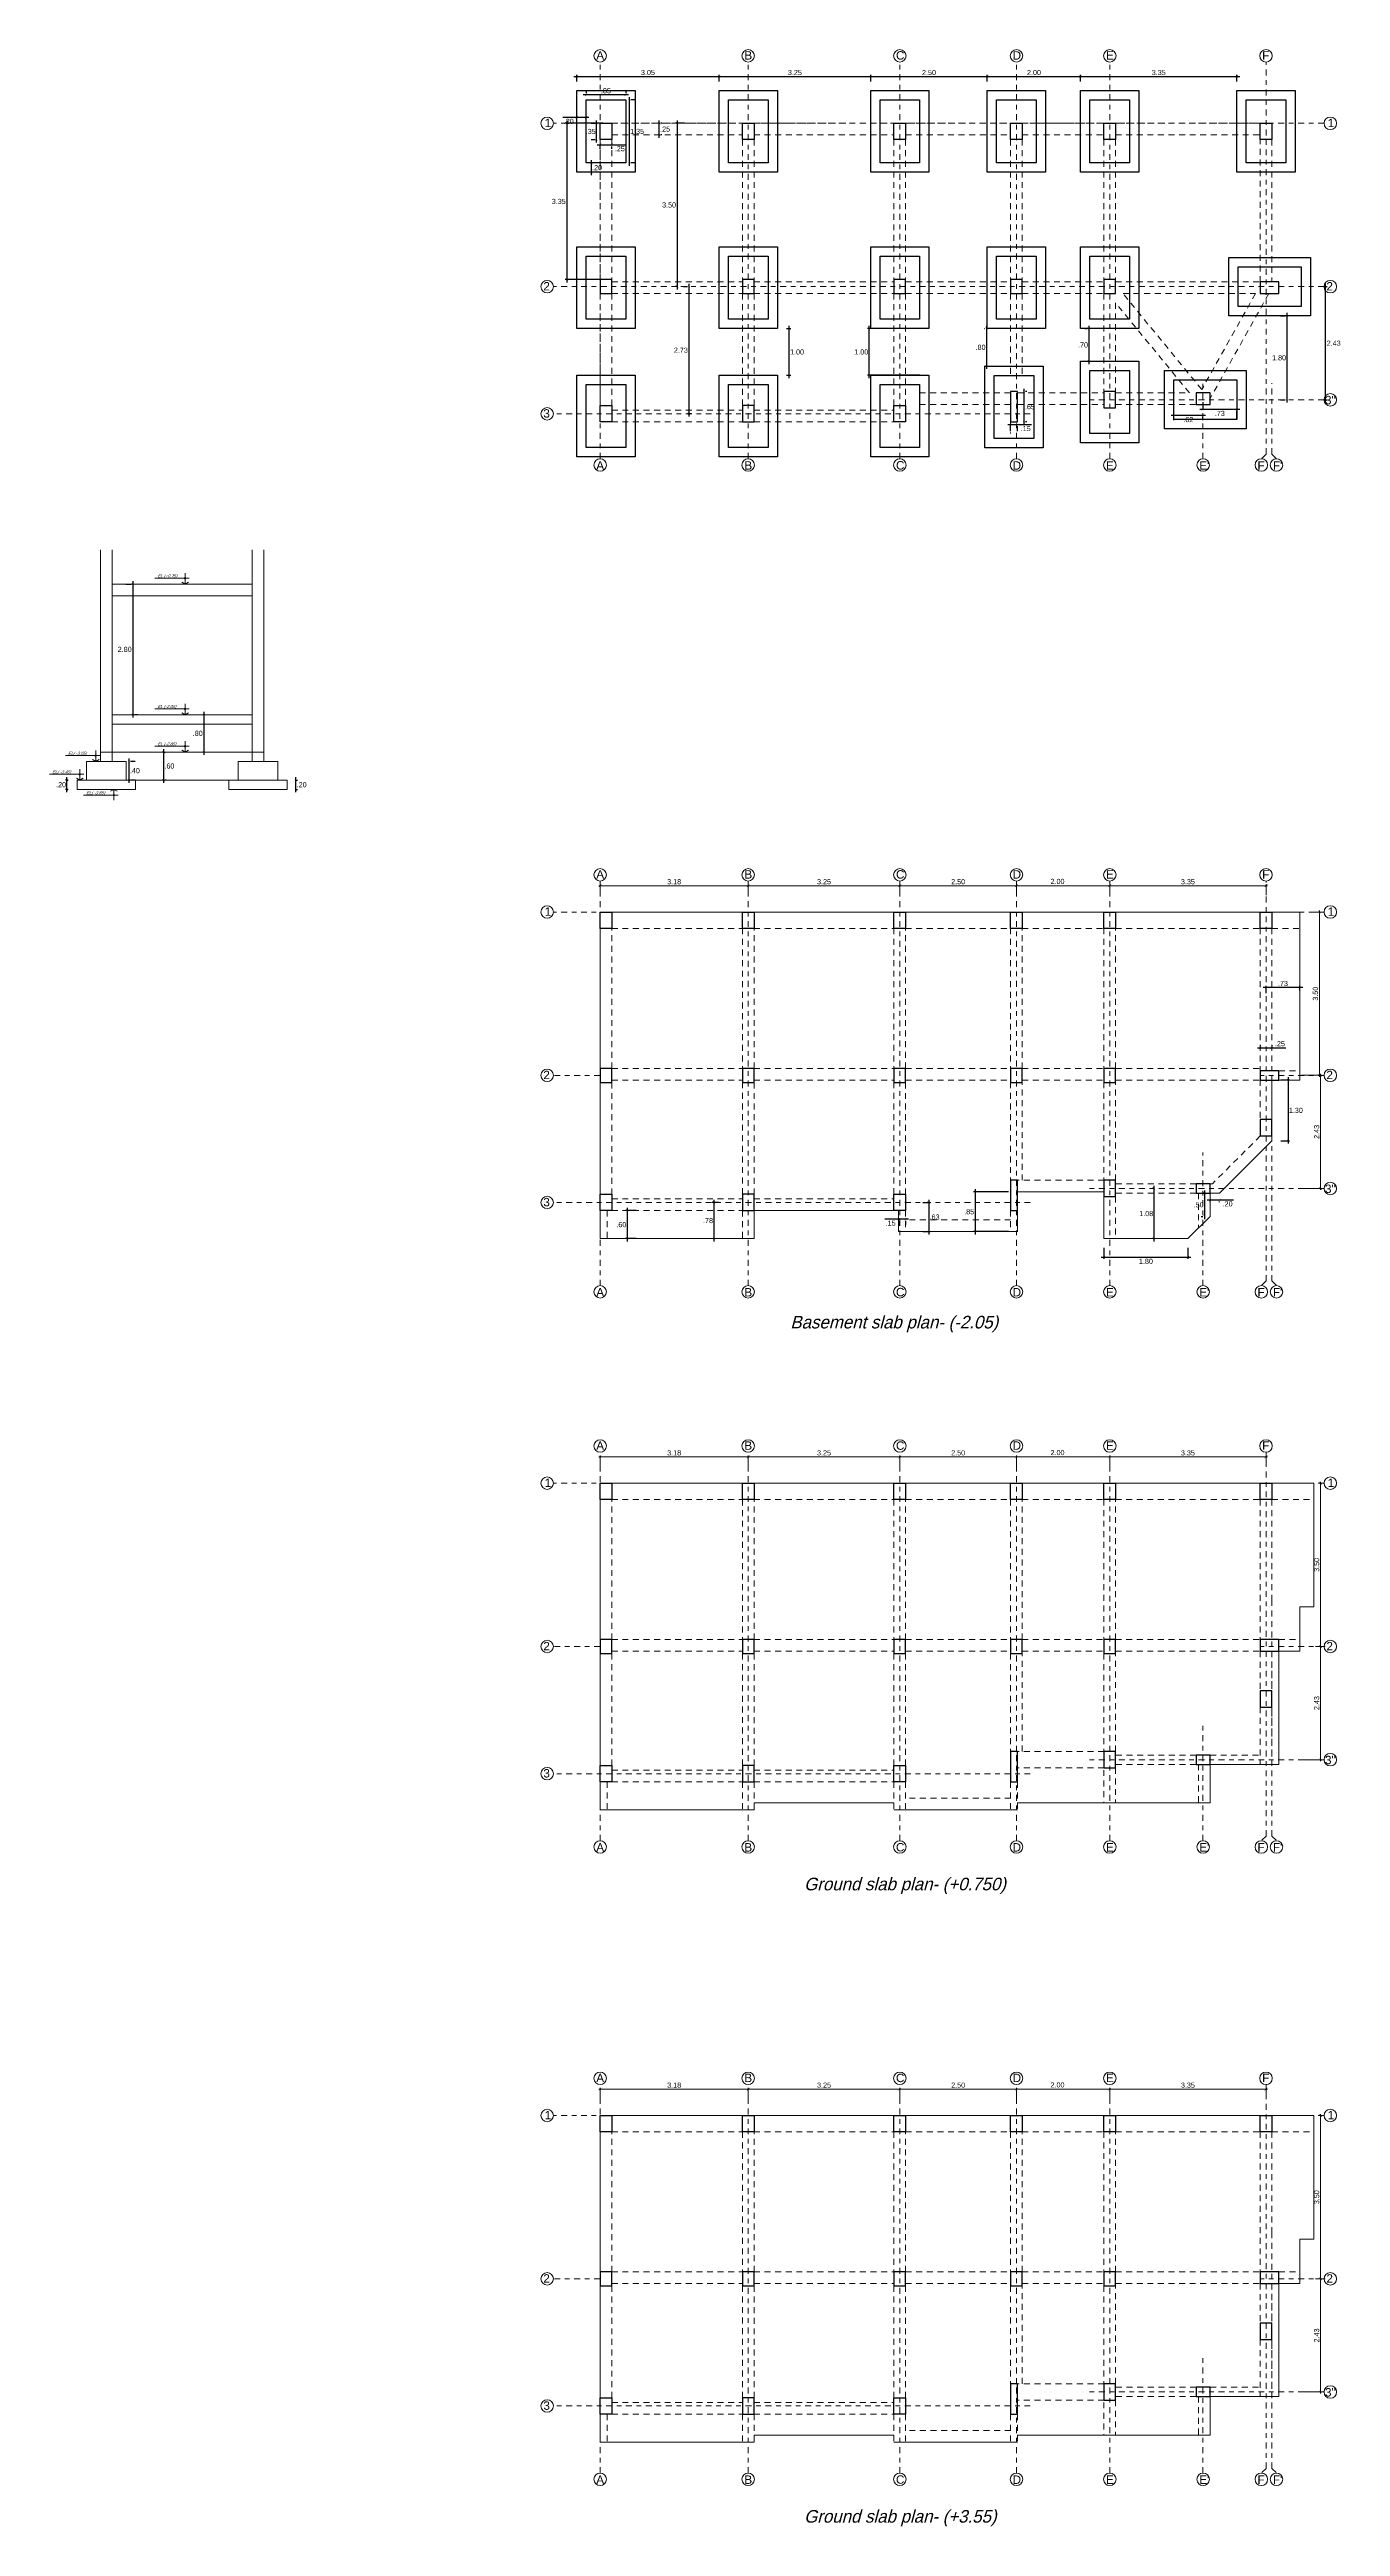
# Model space of a CAD drawing. Header units: millimetres. Extents: x 3779 to 7711, y 1445 to 3132.
# Drawn here: x 3779.4 to 3807.1, y 1445.3 to 1498.4 of the extents above; entities that cross this region are included whole.
import ezdxf

# ---------------------------------------------------------------- set-up
doc = ezdxf.new("R2010")
doc.units = ezdxf.units.MM
doc.header["$PDMODE"] = 3
doc.linetypes.add('DASHDOTX2', pattern=[50.8, 25.4, -12.7, 0, -12.7])
doc.linetypes.add('HIDDEN', pattern=[9.525, 6.35, -3.175])
for name, color, linetype, lineweight in [('cotas', 7, 'Continuous', 5), ('EJES', 20, 'DASHDOTX2', 9), ('pluma 1', 1, 'Continuous', 9), ('pluma 2.5', 30, 'Continuous', 25), ('proyecciones', 32, 'HIDDEN', 9), ('TEXTO', 7, 'Continuous', 9)]:
    doc.layers.add(name, color=color, linetype=linetype, lineweight=lineweight)
doc.styles.add('nombreambiente', font='stylu.ttf', dxfattribs={"oblique": 20})
doc.styles.get("Standard").update_dxf_attribs({"font": 'arial.ttf'})
doc.styles.add('TIMES', font='arial.ttf', dxfattribs={"height": 0.11})
doc.dimstyles.new('INTERIOR', dxfattribs={"dimtxt": 0.11, "dimasz": 0.0465, "dimexe": 0.0345, "dimexo": 0.195, "dimgap": 0.0295, "dimtad": 2, "dimtih": 1, "dimtoh": 1, "dimzin": 4, "dimdsep": 46, "dimtxsty": 'Standard', "dimblk": 'ARCHTICK', "dimcen": 0, "dimdle": 0.06, "dimclrd": 256, "dimclre": 256, "dimclrt": 256, "dimadec": 0, "dimazin": 0, "dimtfac": 1, "dimtmove": 0, "dimatfit": 3, "dimldrblk": 'ARCHTICK', "dimfxl": 0.0345, "dimtolj": 1, "dimtzin": 0, "dimlwe": 25, "dimarcsym": 0})
doc.dimstyles.new('julio', dxfattribs={"dimtxt": 0.11, "dimasz": 0.057, "dimexe": 0.03, "dimexo": 0.097, "dimgap": 0.0295, "dimtad": 1, "dimzin": 4, "dimdsep": 46, "dimtxsty": 'TIMES', "dimblk": 'ARCHTICK', "dimcen": 0, "dimdle": 0.03, "dimclrd": 256, "dimclre": 256, "dimclrt": 256, "dimadec": 0, "dimazin": 0, "dimtfac": 1, "dimtix": 1, "dimtmove": 2, "dimatfit": 2, "dimldrblk": 'ARCHTICK', "dimfxl": 1, "dimtolj": 1, "dimtzin": 0, "dimlwd": 5, "dimlwe": 5, "dimarcsym": 0})

msp = doc.modelspace()

# ---------------------------------------------------------------- texts
at = {"layer": 'TEXTO', "color": 5, "char_height": 0.18, "width": 2.597734}
for s, insert, attachment_point in [('{\\C7;A}', (3791.1214, 1498.3532), 1), ('{\\C7;B}', (3794.2964, 1498.3532), 1), ('{\\fArial|b0|i0|c0|p34;\\C7;C}', (3797.5464, 1498.3532), 1), ('{\\C7;D}', (3800.0464, 1498.3532), 1), ('{\\C7;E}', (3802.0464, 1498.3532), 1), ('{\\C7;F}', (3805.3964, 1498.3532), 1), ('{\\C7;1}', (3790.0145, 1496.9058), 1), ('{\\C7;1}', (3806.8004, 1496.9058), 1), ('{\\C7;2}', (3789.9875, 1493.4058), 1), ('{\\C7;2}', (3806.7735, 1493.4058), 1), ('{\\C7;3}', (3789.9875, 1490.6808), 1), ("{\\C7;3''}", (3806.742, 1490.9661), 1), ('{\\C7;A}', (3791.1214, 1489.3859), 7), ('{\\C7;B}', (3794.2964, 1489.3859), 7), ('{\\fArial|b0|i0|c0|p34;\\C7;C}', (3797.5464, 1489.3859), 7), ('{\\C7;D}', (3800.0464, 1489.3859), 7), ('{\\C7;E}', (3802.0464, 1489.3859), 7), ("{\\C7;E'}", (3804.0471, 1489.3859), 7), ('{\\C7;F}', (3805.2964, 1489.3859), 7), ("{\\C7;F'}", (3805.6263, 1489.3859), 7), ('{\\C7;A}', (3791.1214, 1480.8018), 1), ('{\\C7;B}', (3794.2964, 1480.8018), 1), ('{\\fArial|b0|i0|c0|p34;\\C7;C}', (3797.5464, 1480.8018), 1), ('{\\C7;D}', (3800.0464, 1480.8018), 1), ('{\\C7;E}', (3802.0464, 1480.8018), 1), ('{\\C7;F}', (3805.3964, 1480.8018), 1), ('{\\C7;1}', (3790.0145, 1480.0039), 1), ('{\\C7;1}', (3806.8004, 1480.0039), 1), ('{\\C7;2}', (3789.9875, 1476.5039), 1), ('{\\C7;2}', (3806.7735, 1476.5039), 1), ('{\\C7;3}', (3789.9875, 1473.7789), 1), ("{\\C7;3''}", (3806.742, 1474.0641), 1), ('{\\C7;A}', (3791.1214, 1471.6673), 7), ('{\\C7;B}', (3794.2964, 1471.6673), 7), ('{\\fArial|b0|i0|c0|p34;\\C7;C}', (3797.5464, 1471.6673), 7), ('{\\C7;D}', (3800.0464, 1471.6673), 7), ('{\\C7;E}', (3802.0464, 1471.6673), 7), ("{\\C7;E'}", (3804.0471, 1471.6673), 7), ('{\\C7;F}', (3805.2964, 1471.6673), 7), ("{\\C7;F'}", (3805.6263, 1471.6673), 7), ('{\\C7;A}', (3791.1214, 1468.5611), 1), ('{\\C7;B}', (3794.2964, 1468.5611), 1), ('{\\fArial|b0|i0|c0|p34;\\C7;C}', (3797.5464, 1468.5611), 1), ('{\\C7;D}', (3800.0464, 1468.5611), 1), ('{\\C7;E}', (3802.0464, 1468.5611), 1), ('{\\C7;F}', (3805.3964, 1468.5611), 1), ('{\\C7;1}', (3790.0145, 1467.7632), 1), ('{\\C7;1}', (3806.8004, 1467.7632), 1), ('{\\C7;2}', (3789.9875, 1464.2632), 1), ('{\\C7;2}', (3806.7735, 1464.2632), 1), ('{\\C7;3}', (3789.9875, 1461.5382), 1), ("{\\C7;3''}", (3806.742, 1461.8235), 1), ('{\\C7;A}', (3791.1214, 1459.7713), 7), ('{\\C7;B}', (3794.2964, 1459.7713), 7), ('{\\fArial|b0|i0|c0|p34;\\C7;C}', (3797.5464, 1459.7713), 7), ('{\\C7;D}', (3800.0464, 1459.7713), 7), ('{\\C7;E}', (3802.0464, 1459.7713), 7), ("{\\C7;E'}", (3804.0471, 1459.7713), 7), ('{\\C7;F}', (3805.2964, 1459.7713), 7), ("{\\C7;F'}", (3805.6263, 1459.7713), 7), ('{\\C7;A}', (3791.1214, 1455.0102), 1), ('{\\C7;B}', (3794.2964, 1455.0102), 1), ('{\\fArial|b0|i0|c0|p34;\\C7;C}', (3797.5464, 1455.0102), 1), ('{\\C7;D}', (3800.0464, 1455.0102), 1), ('{\\C7;E}', (3802.0464, 1455.0102), 1), ('{\\C7;F}', (3805.3964, 1455.0102), 1), ('{\\C7;1}', (3790.0145, 1454.2123), 1), ('{\\C7;1}', (3806.8004, 1454.2123), 1), ('{\\C7;2}', (3789.9875, 1450.7123), 1), ('{\\C7;2}', (3806.7735, 1450.7123), 1), ("{\\C7;3''}", (3806.742, 1448.2726), 1), ('{\\C7;3}', (3789.9875, 1447.9873), 1), ('{\\C7;A}', (3791.1214, 1446.2203), 7), ('{\\C7;B}', (3794.2964, 1446.2203), 7), ('{\\fArial|b0|i0|c0|p34;\\C7;C}', (3797.5464, 1446.2203), 7), ('{\\C7;D}', (3800.0464, 1446.2203), 7), ('{\\C7;E}', (3802.0464, 1446.2203), 7), ("{\\C7;E'}", (3804.0471, 1446.2203), 7), ('{\\C7;F}', (3805.2964, 1446.2203), 7), ("{\\C7;F'}", (3805.6263, 1446.2203), 7)]:
    msp.add_mtext(s, dxfattribs=dict(at, insert=insert, attachment_point=attachment_point))
at = {"layer": 'TEXTO', "char_height": 0.065, "width": 0.790868, "attachment_point": 1, "style": 'nombreambiente'}
for s, insert in [('{\\Q23;EL (+0.75)}', (3781.7139, 1487.1404)), ('{\\Q23;EL (-2.05)}', (3781.7139, 1484.3404)), ('{\\Q23;EL( -3.05)}', (3779.7986, 1483.3404)), ('{\\Q23;EL (-2.85)}', (3781.7139, 1483.5404)), ('{\\Q23;EL( -3.45)}', (3779.4579, 1482.9404)), ('{\\Q23;EL( -3.65)}', (3780.1883, 1482.4919))]:
    msp.add_mtext(s, dxfattribs=dict(at, insert=insert))
at = {"layer": 'TEXTO', "char_height": 0.27, "attachment_point": 1}
for s, insert, width in [('{\\fStylus BT|b0|i0|c0|p34;\\Q15;Basement slab plan- (-2.05)}', (3795.2812, 1471.2513), 6.850758), ('{\\fStylus BT|b0|i0|c0|p34;\\Q15;Ground slab plan- (+0.750)}', (3795.5769, 1459.2098), 7.057912), ('{\\fStylus BT|b0|i0|c0|p34;\\Q15;Ground slab plan- (+3.55)}', (3795.5769, 1445.6589), 7.057912)]:
    msp.add_mtext(s, dxfattribs=dict(at, insert=insert, width=width))

# ---------------------------------------------------------------- blocks, each defined once
blk = doc.blocks.new('_ArchTick')
at = {"color": 0, "linetype": 'ByBlock', "lineweight": 40, "const_width": 0.15}
blk.add_lwpolyline([(-0.5, -0.5), (0.5, 0.5)], dxfattribs=at)
blk = doc.blocks.new('*D905')
at = {"layer": 'cotas', "lineweight": 5, "transparency": 16777216}
for p, q in [((3791.174, 1454.678), (3794.409, 1454.678)), ((3791.204, 1454.475), (3791.204, 1454.708)), ((3794.379, 1454.475), (3794.379, 1454.708))]:
    blk.add_line(p, q, dxfattribs=at)
at = {"layer": 'Defpoints', "color": 0, "transparency": 16777216}
for p in [(3794.379, 1454.678), (3791.204, 1454.378), (3794.379, 1454.378)]:
    blk.add_point(p, dxfattribs=at)
at = {"layer": 'cotas', "lineweight": 5, "transparency": 16777216, "xscale": 0.057, "yscale": 0.057, "zscale": 0.057, "rotation": 180}
blk.add_blockref('_ArchTick', (3791.204, 1454.678), dxfattribs=at)
at = {"layer": 'cotas', "lineweight": 5, "transparency": 16777216, "xscale": 0.057, "yscale": 0.057, "zscale": 0.057}
blk.add_blockref('_ArchTick', (3794.379, 1454.678), dxfattribs=at)
at = {"layer": 'cotas', "transparency": 16777216, "insert": (3792.791, 1454.764), "char_height": 0.11, "attachment_point": 5, "style": 'TIMES'}
blk.add_mtext('\\A1;3.18', dxfattribs=at)
blk = doc.blocks.new('*D906')
at = {"layer": 'cotas', "lineweight": 5, "transparency": 16777216}
for p, q in [((3794.349, 1454.678), (3797.659, 1454.678)), ((3794.379, 1454.475), (3794.379, 1454.708)), ((3797.629, 1454.475), (3797.629, 1454.708))]:
    blk.add_line(p, q, dxfattribs=at)
at = {"layer": 'Defpoints', "color": 0, "transparency": 16777216}
for p in [(3797.629, 1454.678), (3794.379, 1454.378), (3797.629, 1454.378)]:
    blk.add_point(p, dxfattribs=at)
at = {"layer": 'cotas', "lineweight": 5, "transparency": 16777216, "xscale": 0.057, "yscale": 0.057, "zscale": 0.057, "rotation": 180}
blk.add_blockref('_ArchTick', (3794.379, 1454.678), dxfattribs=at)
at = {"layer": 'cotas', "lineweight": 5, "transparency": 16777216, "xscale": 0.057, "yscale": 0.057, "zscale": 0.057}
blk.add_blockref('_ArchTick', (3797.629, 1454.678), dxfattribs=at)
at = {"layer": 'cotas', "transparency": 16777216, "insert": (3796.004, 1454.764), "char_height": 0.11, "attachment_point": 5, "style": 'TIMES'}
blk.add_mtext('\\A1;3.25', dxfattribs=at)
blk = doc.blocks.new('*D907')
at = {"layer": 'cotas', "lineweight": 5, "transparency": 16777216}
for p, q in [((3797.599, 1454.678), (3800.159, 1454.678)), ((3797.629, 1454.475), (3797.629, 1454.708)), ((3800.129, 1454.475), (3800.129, 1454.708))]:
    blk.add_line(p, q, dxfattribs=at)
at = {"layer": 'Defpoints', "color": 0, "transparency": 16777216}
for p in [(3800.129, 1454.678), (3797.629, 1454.378), (3800.129, 1454.378)]:
    blk.add_point(p, dxfattribs=at)
at = {"layer": 'cotas', "lineweight": 5, "transparency": 16777216, "xscale": 0.057, "yscale": 0.057, "zscale": 0.057, "rotation": 180}
blk.add_blockref('_ArchTick', (3797.629, 1454.678), dxfattribs=at)
at = {"layer": 'cotas', "lineweight": 5, "transparency": 16777216, "xscale": 0.057, "yscale": 0.057, "zscale": 0.057}
blk.add_blockref('_ArchTick', (3800.129, 1454.678), dxfattribs=at)
at = {"layer": 'cotas', "transparency": 16777216, "insert": (3798.879, 1454.764), "char_height": 0.11, "attachment_point": 5, "style": 'TIMES'}
blk.add_mtext('\\A1;2.50', dxfattribs=at)
blk = doc.blocks.new('*D908')
at = {"layer": 'cotas', "lineweight": 5, "transparency": 16777216}
for p, q in [((3800.099, 1454.678), (3802.159, 1454.678)), ((3800.129, 1454.475), (3800.129, 1454.708)), ((3802.129, 1454.475), (3802.129, 1454.708))]:
    blk.add_line(p, q, dxfattribs=at)
at = {"layer": 'Defpoints', "color": 0, "transparency": 16777216}
for p in [(3802.129, 1454.678), (3800.129, 1454.378), (3802.129, 1454.378)]:
    blk.add_point(p, dxfattribs=at)
at = {"layer": 'cotas', "lineweight": 5, "transparency": 16777216, "xscale": 0.057, "yscale": 0.057, "zscale": 0.057, "rotation": 180}
blk.add_blockref('_ArchTick', (3800.129, 1454.678), dxfattribs=at)
at = {"layer": 'cotas', "lineweight": 5, "transparency": 16777216, "xscale": 0.057, "yscale": 0.057, "zscale": 0.057}
blk.add_blockref('_ArchTick', (3802.129, 1454.678), dxfattribs=at)
at = {"layer": 'cotas', "transparency": 16777216, "insert": (3801.009, 1454.769), "char_height": 0.11, "attachment_point": 5, "style": 'TIMES'}
blk.add_mtext('\\A1;2.00', dxfattribs=at)
blk = doc.blocks.new('*D909')
at = {"layer": 'cotas', "lineweight": 5, "transparency": 16777216}
for p, q in [((3802.099, 1454.678), (3805.509, 1454.678)), ((3802.129, 1454.475), (3802.129, 1454.708)), ((3805.479, 1454.475), (3805.479, 1454.708))]:
    blk.add_line(p, q, dxfattribs=at)
at = {"layer": 'Defpoints', "color": 0, "transparency": 16777216}
for p in [(3805.479, 1454.678), (3802.129, 1454.378), (3805.479, 1454.378)]:
    blk.add_point(p, dxfattribs=at)
at = {"layer": 'cotas', "lineweight": 5, "transparency": 16777216, "xscale": 0.057, "yscale": 0.057, "zscale": 0.057, "rotation": 180}
blk.add_blockref('_ArchTick', (3802.129, 1454.678), dxfattribs=at)
at = {"layer": 'cotas', "lineweight": 5, "transparency": 16777216, "xscale": 0.057, "yscale": 0.057, "zscale": 0.057}
blk.add_blockref('_ArchTick', (3805.479, 1454.678), dxfattribs=at)
at = {"layer": 'cotas', "transparency": 16777216, "insert": (3803.804, 1454.764), "char_height": 0.11, "attachment_point": 5, "style": 'TIMES'}
blk.add_mtext('\\A1;3.35', dxfattribs=at)
blk = doc.blocks.new('*D910')
at = {"layer": 'cotas', "lineweight": 5, "transparency": 16777216}
for p, q in [((3806.649, 1450.584), (3806.649, 1454.144)), ((3806.719, 1454.114), (3806.679, 1454.114)), ((3806.746, 1450.614), (3806.679, 1450.614))]:
    blk.add_line(p, q, dxfattribs=at)
at = {"layer": 'Defpoints', "color": 0, "transparency": 16777216}
for p in [(3806.622, 1454.114), (3806.649, 1454.114), (3806.649, 1450.614)]:
    blk.add_point(p, dxfattribs=at)
at = {"layer": 'cotas', "lineweight": 5, "transparency": 16777216, "xscale": 0.057, "yscale": 0.057, "zscale": 0.057}
for p, rotation in [((3806.649, 1454.114), 90), ((3806.649, 1450.614), 270)]:
    blk.add_blockref('_ArchTick', p, dxfattribs=dict(at, rotation=rotation))
at = {"layer": 'cotas', "transparency": 16777216, "insert": (3806.564, 1452.364), "char_height": 0.11, "attachment_point": 5, "rotation": 90, "style": 'TIMES'}
blk.add_mtext('\\A1;3.50', dxfattribs=at)
blk = doc.blocks.new('*D911')
at = {"layer": 'cotas', "lineweight": 5, "transparency": 16777216}
for p, q in [((3806.542, 1450.614), (3806.679, 1450.614)), ((3806.649, 1450.644), (3806.649, 1448.159)), ((3806.242, 1448.189), (3806.679, 1448.189))]:
    blk.add_line(p, q, dxfattribs=at)
at = {"layer": 'Defpoints', "color": 0, "transparency": 16777216}
for p in [(3806.445, 1450.614), (3806.145, 1448.189), (3806.649, 1448.189)]:
    blk.add_point(p, dxfattribs=at)
at = {"layer": 'cotas', "lineweight": 5, "transparency": 16777216, "xscale": 0.057, "yscale": 0.057, "zscale": 0.057}
for p, rotation in [((3806.649, 1450.614), 90), ((3806.649, 1448.189), 270)]:
    blk.add_blockref('_ArchTick', p, dxfattribs=dict(at, rotation=rotation))
at = {"layer": 'cotas', "transparency": 16777216, "insert": (3806.564, 1449.402), "char_height": 0.11, "attachment_point": 5, "rotation": 90, "style": 'TIMES'}
blk.add_mtext('\\A1;2.43', dxfattribs=at)
blk = doc.blocks.new('*D861')
at = {"layer": 'cotas', "lineweight": 5, "transparency": 16777216}
for p, q in [((3791.174, 1480.47), (3794.409, 1480.47)), ((3791.204, 1480.267), (3791.204, 1480.5)), ((3794.379, 1480.267), (3794.379, 1480.5))]:
    blk.add_line(p, q, dxfattribs=at)
at = {"layer": 'Defpoints', "color": 0, "transparency": 16777216}
for p in [(3794.379, 1480.47), (3791.204, 1480.17), (3794.379, 1480.17)]:
    blk.add_point(p, dxfattribs=at)
at = {"layer": 'cotas', "lineweight": 5, "transparency": 16777216, "xscale": 0.057, "yscale": 0.057, "zscale": 0.057, "rotation": 180}
blk.add_blockref('_ArchTick', (3791.204, 1480.47), dxfattribs=at)
at = {"layer": 'cotas', "lineweight": 5, "transparency": 16777216, "xscale": 0.057, "yscale": 0.057, "zscale": 0.057}
blk.add_blockref('_ArchTick', (3794.379, 1480.47), dxfattribs=at)
at = {"layer": 'cotas', "transparency": 16777216, "insert": (3792.791, 1480.555), "char_height": 0.11, "attachment_point": 5, "style": 'TIMES'}
blk.add_mtext('\\A1;3.18', dxfattribs=at)
blk = doc.blocks.new('*D862')
at = {"layer": 'cotas', "lineweight": 5, "transparency": 16777216}
for p, q in [((3794.349, 1480.47), (3797.659, 1480.47)), ((3794.379, 1480.267), (3794.379, 1480.5)), ((3797.629, 1480.267), (3797.629, 1480.5))]:
    blk.add_line(p, q, dxfattribs=at)
at = {"layer": 'Defpoints', "color": 0, "transparency": 16777216}
for p in [(3797.629, 1480.47), (3794.379, 1480.17), (3797.629, 1480.17)]:
    blk.add_point(p, dxfattribs=at)
at = {"layer": 'cotas', "lineweight": 5, "transparency": 16777216, "xscale": 0.057, "yscale": 0.057, "zscale": 0.057, "rotation": 180}
blk.add_blockref('_ArchTick', (3794.379, 1480.47), dxfattribs=at)
at = {"layer": 'cotas', "lineweight": 5, "transparency": 16777216, "xscale": 0.057, "yscale": 0.057, "zscale": 0.057}
blk.add_blockref('_ArchTick', (3797.629, 1480.47), dxfattribs=at)
at = {"layer": 'cotas', "transparency": 16777216, "insert": (3796.004, 1480.555), "char_height": 0.11, "attachment_point": 5, "style": 'TIMES'}
blk.add_mtext('\\A1;3.25', dxfattribs=at)
blk = doc.blocks.new('*D863')
at = {"layer": 'cotas', "lineweight": 5, "transparency": 16777216}
for p, q in [((3797.599, 1480.47), (3800.159, 1480.47)), ((3797.629, 1480.267), (3797.629, 1480.5)), ((3800.129, 1480.267), (3800.129, 1480.5))]:
    blk.add_line(p, q, dxfattribs=at)
at = {"layer": 'Defpoints', "color": 0, "transparency": 16777216}
for p in [(3800.129, 1480.47), (3797.629, 1480.17), (3800.129, 1480.17)]:
    blk.add_point(p, dxfattribs=at)
at = {"layer": 'cotas', "lineweight": 5, "transparency": 16777216, "xscale": 0.057, "yscale": 0.057, "zscale": 0.057, "rotation": 180}
blk.add_blockref('_ArchTick', (3797.629, 1480.47), dxfattribs=at)
at = {"layer": 'cotas', "lineweight": 5, "transparency": 16777216, "xscale": 0.057, "yscale": 0.057, "zscale": 0.057}
blk.add_blockref('_ArchTick', (3800.129, 1480.47), dxfattribs=at)
at = {"layer": 'cotas', "transparency": 16777216, "insert": (3798.879, 1480.555), "char_height": 0.11, "attachment_point": 5, "style": 'TIMES'}
blk.add_mtext('\\A1;2.50', dxfattribs=at)
blk = doc.blocks.new('*D864')
at = {"layer": 'cotas', "lineweight": 5, "transparency": 16777216}
for p, q in [((3800.099, 1480.47), (3802.159, 1480.47)), ((3800.129, 1480.267), (3800.129, 1480.5)), ((3802.129, 1480.267), (3802.129, 1480.5))]:
    blk.add_line(p, q, dxfattribs=at)
at = {"layer": 'Defpoints', "color": 0, "transparency": 16777216}
for p in [(3802.129, 1480.47), (3800.129, 1480.17), (3802.129, 1480.17)]:
    blk.add_point(p, dxfattribs=at)
at = {"layer": 'cotas', "lineweight": 5, "transparency": 16777216, "xscale": 0.057, "yscale": 0.057, "zscale": 0.057, "rotation": 180}
blk.add_blockref('_ArchTick', (3800.129, 1480.47), dxfattribs=at)
at = {"layer": 'cotas', "lineweight": 5, "transparency": 16777216, "xscale": 0.057, "yscale": 0.057, "zscale": 0.057}
blk.add_blockref('_ArchTick', (3802.129, 1480.47), dxfattribs=at)
at = {"layer": 'cotas', "transparency": 16777216, "insert": (3801.009, 1480.561), "char_height": 0.11, "attachment_point": 5, "style": 'TIMES'}
blk.add_mtext('\\A1;2.00', dxfattribs=at)
blk = doc.blocks.new('*D865')
at = {"layer": 'cotas', "lineweight": 5, "transparency": 16777216}
for p, q in [((3802.099, 1480.47), (3805.509, 1480.47)), ((3802.129, 1480.267), (3802.129, 1480.5)), ((3805.479, 1480.267), (3805.479, 1480.5))]:
    blk.add_line(p, q, dxfattribs=at)
at = {"layer": 'Defpoints', "color": 0, "transparency": 16777216}
for p in [(3805.479, 1480.47), (3802.129, 1480.17), (3805.479, 1480.17)]:
    blk.add_point(p, dxfattribs=at)
at = {"layer": 'cotas', "lineweight": 5, "transparency": 16777216, "xscale": 0.057, "yscale": 0.057, "zscale": 0.057, "rotation": 180}
blk.add_blockref('_ArchTick', (3802.129, 1480.47), dxfattribs=at)
at = {"layer": 'cotas', "lineweight": 5, "transparency": 16777216, "xscale": 0.057, "yscale": 0.057, "zscale": 0.057}
blk.add_blockref('_ArchTick', (3805.479, 1480.47), dxfattribs=at)
at = {"layer": 'cotas', "transparency": 16777216, "insert": (3803.804, 1480.555), "char_height": 0.11, "attachment_point": 5, "style": 'TIMES'}
blk.add_mtext('\\A1;3.35', dxfattribs=at)
blk = doc.blocks.new('*D860')
at = {"layer": 'cotas', "lineweight": 5, "transparency": 16777216}
for p, q in [((3806.622, 1476.376), (3806.622, 1479.936)), ((3806.419, 1479.906), (3806.652, 1479.906)), ((3806.419, 1476.406), (3806.652, 1476.406))]:
    blk.add_line(p, q, dxfattribs=at)
at = {"layer": 'Defpoints', "color": 0, "transparency": 16777216}
for p in [(3806.322, 1479.906), (3806.622, 1479.906), (3806.322, 1476.406)]:
    blk.add_point(p, dxfattribs=at)
at = {"layer": 'cotas', "lineweight": 5, "transparency": 16777216, "xscale": 0.057, "yscale": 0.057, "zscale": 0.057}
for p, rotation in [((3806.622, 1479.906), 90), ((3806.622, 1476.406), 270)]:
    blk.add_blockref('_ArchTick', p, dxfattribs=dict(at, rotation=rotation))
at = {"layer": 'cotas', "transparency": 16777216, "insert": (3806.536, 1478.156), "char_height": 0.11, "attachment_point": 5, "rotation": 90, "style": 'TIMES'}
blk.add_mtext('\\A1;3.50', dxfattribs=at)
blk = doc.blocks.new('*D866')
at = {"layer": 'cotas', "lineweight": 5, "transparency": 16777216}
for p, q in [((3806.242, 1476.406), (3806.679, 1476.406)), ((3806.649, 1476.436), (3806.649, 1473.951)), ((3806.242, 1473.981), (3806.679, 1473.981))]:
    blk.add_line(p, q, dxfattribs=at)
at = {"layer": 'Defpoints', "color": 0, "transparency": 16777216}
for p in [(3806.145, 1476.406), (3806.145, 1473.981), (3806.649, 1473.981)]:
    blk.add_point(p, dxfattribs=at)
at = {"layer": 'cotas', "lineweight": 5, "transparency": 16777216, "xscale": 0.057, "yscale": 0.057, "zscale": 0.057}
for p, rotation in [((3806.649, 1476.406), 90), ((3806.649, 1473.981), 270)]:
    blk.add_blockref('_ArchTick', p, dxfattribs=dict(at, rotation=rotation))
at = {"layer": 'cotas', "transparency": 16777216, "insert": (3806.564, 1475.193), "char_height": 0.11, "attachment_point": 5, "rotation": 90, "style": 'TIMES'}
blk.add_mtext('\\A1;2.43', dxfattribs=at)
blk = doc.blocks.new('*D871')
at = {"layer": 'cotas', "lineweight": 5, "transparency": 16777216}
for p, q in [((3791.204, 1468.026), (3791.204, 1468.259)), ((3794.379, 1468.026), (3794.379, 1468.259)), ((3791.174, 1468.229), (3794.409, 1468.229))]:
    blk.add_line(p, q, dxfattribs=at)
at = {"layer": 'Defpoints', "color": 0, "transparency": 16777216}
for p in [(3791.204, 1467.929), (3794.379, 1468.229), (3794.379, 1467.929)]:
    blk.add_point(p, dxfattribs=at)
at = {"layer": 'cotas', "lineweight": 5, "transparency": 16777216, "xscale": 0.057, "yscale": 0.057, "zscale": 0.057, "rotation": 180}
blk.add_blockref('_ArchTick', (3791.204, 1468.229), dxfattribs=at)
at = {"layer": 'cotas', "lineweight": 5, "transparency": 16777216, "xscale": 0.057, "yscale": 0.057, "zscale": 0.057}
blk.add_blockref('_ArchTick', (3794.379, 1468.229), dxfattribs=at)
at = {"layer": 'cotas', "transparency": 16777216, "insert": (3792.791, 1468.315), "char_height": 0.11, "attachment_point": 5, "style": 'TIMES'}
blk.add_mtext('\\A1;3.18', dxfattribs=at)
blk = doc.blocks.new('*D872')
at = {"layer": 'cotas', "lineweight": 5, "transparency": 16777216}
for p, q in [((3794.379, 1468.026), (3794.379, 1468.259)), ((3797.629, 1468.026), (3797.629, 1468.259)), ((3794.349, 1468.229), (3797.659, 1468.229))]:
    blk.add_line(p, q, dxfattribs=at)
at = {"layer": 'Defpoints', "color": 0, "transparency": 16777216}
for p in [(3794.379, 1467.929), (3797.629, 1468.229), (3797.629, 1467.929)]:
    blk.add_point(p, dxfattribs=at)
at = {"layer": 'cotas', "lineweight": 5, "transparency": 16777216, "xscale": 0.057, "yscale": 0.057, "zscale": 0.057, "rotation": 180}
blk.add_blockref('_ArchTick', (3794.379, 1468.229), dxfattribs=at)
at = {"layer": 'cotas', "lineweight": 5, "transparency": 16777216, "xscale": 0.057, "yscale": 0.057, "zscale": 0.057}
blk.add_blockref('_ArchTick', (3797.629, 1468.229), dxfattribs=at)
at = {"layer": 'cotas', "transparency": 16777216, "insert": (3796.004, 1468.315), "char_height": 0.11, "attachment_point": 5, "style": 'TIMES'}
blk.add_mtext('\\A1;3.25', dxfattribs=at)
blk = doc.blocks.new('*D873')
at = {"layer": 'cotas', "lineweight": 5, "transparency": 16777216}
for p, q in [((3797.629, 1468.026), (3797.629, 1468.259)), ((3800.129, 1468.026), (3800.129, 1468.259)), ((3797.599, 1468.229), (3800.159, 1468.229))]:
    blk.add_line(p, q, dxfattribs=at)
at = {"layer": 'Defpoints', "color": 0, "transparency": 16777216}
for p in [(3797.629, 1467.929), (3800.129, 1468.229), (3800.129, 1467.929)]:
    blk.add_point(p, dxfattribs=at)
at = {"layer": 'cotas', "lineweight": 5, "transparency": 16777216, "xscale": 0.057, "yscale": 0.057, "zscale": 0.057, "rotation": 180}
blk.add_blockref('_ArchTick', (3797.629, 1468.229), dxfattribs=at)
at = {"layer": 'cotas', "lineweight": 5, "transparency": 16777216, "xscale": 0.057, "yscale": 0.057, "zscale": 0.057}
blk.add_blockref('_ArchTick', (3800.129, 1468.229), dxfattribs=at)
at = {"layer": 'cotas', "transparency": 16777216, "insert": (3798.879, 1468.315), "char_height": 0.11, "attachment_point": 5, "style": 'TIMES'}
blk.add_mtext('\\A1;2.50', dxfattribs=at)
blk = doc.blocks.new('*D874')
at = {"layer": 'cotas', "lineweight": 5, "transparency": 16777216}
for p, q in [((3800.129, 1468.026), (3800.129, 1468.259)), ((3802.129, 1468.026), (3802.129, 1468.259)), ((3800.099, 1468.229), (3802.159, 1468.229))]:
    blk.add_line(p, q, dxfattribs=at)
at = {"layer": 'Defpoints', "color": 0, "transparency": 16777216}
for p in [(3800.129, 1467.929), (3802.129, 1468.229), (3802.129, 1467.929)]:
    blk.add_point(p, dxfattribs=at)
at = {"layer": 'cotas', "lineweight": 5, "transparency": 16777216, "xscale": 0.057, "yscale": 0.057, "zscale": 0.057, "rotation": 180}
blk.add_blockref('_ArchTick', (3800.129, 1468.229), dxfattribs=at)
at = {"layer": 'cotas', "lineweight": 5, "transparency": 16777216, "xscale": 0.057, "yscale": 0.057, "zscale": 0.057}
blk.add_blockref('_ArchTick', (3802.129, 1468.229), dxfattribs=at)
at = {"layer": 'cotas', "transparency": 16777216, "insert": (3801.009, 1468.32), "char_height": 0.11, "attachment_point": 5, "style": 'TIMES'}
blk.add_mtext('\\A1;2.00', dxfattribs=at)
blk = doc.blocks.new('*D875')
at = {"layer": 'cotas', "lineweight": 5, "transparency": 16777216}
for p, q in [((3802.129, 1468.026), (3802.129, 1468.259)), ((3805.479, 1468.026), (3805.479, 1468.259)), ((3802.099, 1468.229), (3805.509, 1468.229))]:
    blk.add_line(p, q, dxfattribs=at)
at = {"layer": 'Defpoints', "color": 0, "transparency": 16777216}
for p in [(3802.129, 1467.929), (3805.479, 1468.229), (3805.479, 1467.929)]:
    blk.add_point(p, dxfattribs=at)
at = {"layer": 'cotas', "lineweight": 5, "transparency": 16777216, "xscale": 0.057, "yscale": 0.057, "zscale": 0.057, "rotation": 180}
blk.add_blockref('_ArchTick', (3802.129, 1468.229), dxfattribs=at)
at = {"layer": 'cotas', "lineweight": 5, "transparency": 16777216, "xscale": 0.057, "yscale": 0.057, "zscale": 0.057}
blk.add_blockref('_ArchTick', (3805.479, 1468.229), dxfattribs=at)
at = {"layer": 'cotas', "transparency": 16777216, "insert": (3803.804, 1468.315), "char_height": 0.11, "attachment_point": 5, "style": 'TIMES'}
blk.add_mtext('\\A1;3.35', dxfattribs=at)
blk = doc.blocks.new('*D876')
at = {"layer": 'cotas', "lineweight": 5, "transparency": 16777216}
for p, q in [((3806.649, 1464.135), (3806.649, 1467.695)), ((3806.719, 1467.665), (3806.679, 1467.665)), ((3806.746, 1464.165), (3806.679, 1464.165))]:
    blk.add_line(p, q, dxfattribs=at)
at = {"layer": 'Defpoints', "color": 0, "transparency": 16777216}
for p in [(3806.622, 1467.665), (3806.649, 1467.665), (3806.649, 1464.165)]:
    blk.add_point(p, dxfattribs=at)
at = {"layer": 'cotas', "lineweight": 5, "transparency": 16777216, "xscale": 0.057, "yscale": 0.057, "zscale": 0.057}
for p, rotation in [((3806.649, 1467.665), 90), ((3806.649, 1464.165), 270)]:
    blk.add_blockref('_ArchTick', p, dxfattribs=dict(at, rotation=rotation))
at = {"layer": 'cotas', "transparency": 16777216, "insert": (3806.564, 1465.915), "char_height": 0.11, "attachment_point": 5, "rotation": 90, "style": 'TIMES'}
blk.add_mtext('\\A1;3.50', dxfattribs=at)
blk = doc.blocks.new('*D877')
at = {"layer": 'cotas', "lineweight": 5, "transparency": 16777216}
for p, q in [((3806.542, 1464.165), (3806.679, 1464.165)), ((3806.649, 1464.195), (3806.649, 1461.71)), ((3806.242, 1461.74), (3806.679, 1461.74))]:
    blk.add_line(p, q, dxfattribs=at)
at = {"layer": 'Defpoints', "color": 0, "transparency": 16777216}
for p in [(3806.445, 1464.165), (3806.145, 1461.74), (3806.649, 1461.74)]:
    blk.add_point(p, dxfattribs=at)
at = {"layer": 'cotas', "lineweight": 5, "transparency": 16777216, "xscale": 0.057, "yscale": 0.057, "zscale": 0.057}
for p, rotation in [((3806.649, 1464.165), 90), ((3806.649, 1461.74), 270)]:
    blk.add_blockref('_ArchTick', p, dxfattribs=dict(at, rotation=rotation))
at = {"layer": 'cotas', "transparency": 16777216, "insert": (3806.564, 1462.953), "char_height": 0.11, "attachment_point": 5, "rotation": 90, "style": 'TIMES'}
blk.add_mtext('\\A1;2.43', dxfattribs=at)
blk = doc.blocks.new('ttryt')
at = {"layer": 'pluma 1'}
for p, q in [((1119.289, 393.407), (1118.552, 393.407)), ((1118.64, 393.514), (1118.64, 393.283)), ((1118.64, 393.283), (1118.568, 393.324)), ((1118.64, 393.283), (1118.712, 393.324))]:
    blk.add_line(p, q, dxfattribs=at)
at = {"layer": 'pluma 1', "linetype": 'Continuous'}
blk.add_circle((1118.64, 393.407), 0.015, dxfattribs=at)
blk = doc.blocks.new('*D881')
at = {"layer": 'cotas', "lineweight": -2, "transparency": 16777216}
blk.add_line((3782.706, 1484.194), (3782.706, 1483.274), dxfattribs=at)
at = {"layer": 'cotas', "lineweight": 25, "transparency": 16777216}
for p, q in [((3782.671, 1484.134), (3782.671, 1484.134)), ((3782.671, 1483.334), (3782.671, 1483.334))]:
    blk.add_line(p, q, dxfattribs=at)
at = {"layer": 'Defpoints', "color": 0, "transparency": 16777216}
for p in [(3782.866, 1484.134), (3782.706, 1483.334), (3782.866, 1483.334)]:
    blk.add_point(p, dxfattribs=at)
at = {"layer": 'cotas', "lineweight": -2, "transparency": 16777216, "xscale": 0.04649999999999999, "yscale": 0.04649999999999999, "zscale": 0.04649999999999999}
for p, rotation in [((3782.706, 1484.134), 90), ((3782.706, 1483.334), 270)]:
    blk.add_blockref('_ArchTick', p, dxfattribs=dict(at, rotation=rotation))
at = {"layer": 'cotas', "transparency": 16777216, "insert": (3782.58, 1483.734), "char_height": 0.11, "attachment_point": 5}
blk.add_mtext('\\A1;.80', dxfattribs=at)
blk = doc.blocks.new('*D882')
at = {"layer": 'cotas', "lineweight": -2, "transparency": 16777216}
blk.add_line((3781.105, 1483.194), (3781.105, 1482.674), dxfattribs=at)
at = {"layer": 'cotas', "lineweight": 25, "transparency": 16777216}
for p, q in [((3781.239, 1483.134), (3781.14, 1483.134)), ((3781.239, 1482.734), (3781.14, 1482.734))]:
    blk.add_line(p, q, dxfattribs=at)
at = {"layer": 'Defpoints', "color": 0, "transparency": 16777216}
for p in [(3781.044, 1483.134), (3781.044, 1482.734), (3781.105, 1482.734)]:
    blk.add_point(p, dxfattribs=at)
at = {"layer": 'cotas', "lineweight": -2, "transparency": 16777216, "xscale": 0.04649999999999999, "yscale": 0.04649999999999999, "zscale": 0.04649999999999999}
for p, rotation in [((3781.105, 1483.134), 90), ((3781.105, 1482.734), 270)]:
    blk.add_blockref('_ArchTick', p, dxfattribs=dict(at, rotation=rotation))
at = {"layer": 'cotas', "transparency": 16777216, "insert": (3781.231, 1482.934), "char_height": 0.11, "attachment_point": 5}
blk.add_mtext('\\A1;.40', dxfattribs=at)
blk = doc.blocks.new('*D883')
at = {"layer": 'cotas', "lineweight": 25, "transparency": 16777216}
for p, q in [((3781.036, 1486.934), (3781.152, 1486.934)), ((3781.292, 1484.134), (3781.221, 1484.134))]:
    blk.add_line(p, q, dxfattribs=at)
at = {"layer": 'cotas', "lineweight": -2, "transparency": 16777216}
blk.add_line((3781.186, 1486.994), (3781.186, 1484.074), dxfattribs=at)
at = {"layer": 'Defpoints', "color": 0, "transparency": 16777216}
for p in [(3781.231, 1486.934), (3781.097, 1484.134), (3781.186, 1484.134)]:
    blk.add_point(p, dxfattribs=at)
at = {"layer": 'cotas', "lineweight": -2, "transparency": 16777216, "xscale": 0.04649999999999999, "yscale": 0.04649999999999999, "zscale": 0.04649999999999999}
for p, rotation in [((3781.186, 1486.934), 90), ((3781.186, 1484.134), 270)]:
    blk.add_blockref('_ArchTick', p, dxfattribs=dict(at, rotation=rotation))
at = {"layer": 'cotas', "transparency": 16777216, "insert": (3781.013, 1485.534), "char_height": 0.11, "attachment_point": 5}
blk.add_mtext('\\A1;2.80', dxfattribs=at)
blk = doc.blocks.new('*D895')
at = {"layer": 'cotas', "lineweight": -2, "transparency": 16777216}
blk.add_line((3790.644, 1497.81), (3793.814, 1497.81), dxfattribs=at)
at = {"layer": 'cotas', "lineweight": 25, "transparency": 16777216}
for p, q in [((3790.704, 1497.703), (3790.704, 1497.844)), ((3793.754, 1497.703), (3793.754, 1497.844))]:
    blk.add_line(p, q, dxfattribs=at)
at = {"layer": 'Defpoints', "color": 0, "transparency": 16777216}
for p in [(3790.704, 1497.508), (3793.754, 1497.81), (3793.754, 1497.508)]:
    blk.add_point(p, dxfattribs=at)
at = {"layer": 'cotas', "lineweight": -2, "transparency": 16777216, "xscale": 0.04649999999999999, "yscale": 0.04649999999999999, "zscale": 0.04649999999999999, "rotation": 180}
blk.add_blockref('_ArchTick', (3790.704, 1497.81), dxfattribs=at)
at = {"layer": 'cotas', "lineweight": -2, "transparency": 16777216, "xscale": 0.04649999999999999, "yscale": 0.04649999999999999, "zscale": 0.04649999999999999}
blk.add_blockref('_ArchTick', (3793.754, 1497.81), dxfattribs=at)
at = {"layer": 'cotas', "transparency": 16777216, "insert": (3792.229, 1497.896), "char_height": 0.11, "attachment_point": 5}
blk.add_mtext('\\A1;3.05', dxfattribs=at)
blk = doc.blocks.new('*D896')
at = {"layer": 'cotas', "lineweight": -2, "transparency": 16777216}
blk.add_line((3793.694, 1497.81), (3797.064, 1497.81), dxfattribs=at)
at = {"layer": 'cotas', "lineweight": 25, "transparency": 16777216}
for p, q in [((3793.754, 1497.703), (3793.754, 1497.844)), ((3797.004, 1497.703), (3797.004, 1497.844))]:
    blk.add_line(p, q, dxfattribs=at)
at = {"layer": 'Defpoints', "color": 0, "transparency": 16777216}
for p in [(3793.754, 1497.508), (3797.004, 1497.81), (3797.004, 1497.508)]:
    blk.add_point(p, dxfattribs=at)
at = {"layer": 'cotas', "lineweight": -2, "transparency": 16777216, "xscale": 0.04649999999999999, "yscale": 0.04649999999999999, "zscale": 0.04649999999999999, "rotation": 180}
blk.add_blockref('_ArchTick', (3793.754, 1497.81), dxfattribs=at)
at = {"layer": 'cotas', "lineweight": -2, "transparency": 16777216, "xscale": 0.04649999999999999, "yscale": 0.04649999999999999, "zscale": 0.04649999999999999}
blk.add_blockref('_ArchTick', (3797.004, 1497.81), dxfattribs=at)
at = {"layer": 'cotas', "transparency": 16777216, "insert": (3795.379, 1497.896), "char_height": 0.11, "attachment_point": 5}
blk.add_mtext('\\A1;3.25', dxfattribs=at)
blk = doc.blocks.new('*D897')
at = {"layer": 'cotas', "lineweight": -2, "transparency": 16777216}
blk.add_line((3796.944, 1497.81), (3799.564, 1497.81), dxfattribs=at)
at = {"layer": 'cotas', "lineweight": 25, "transparency": 16777216}
for p, q in [((3797.004, 1497.703), (3797.004, 1497.844)), ((3799.504, 1497.703), (3799.504, 1497.844))]:
    blk.add_line(p, q, dxfattribs=at)
at = {"layer": 'Defpoints', "color": 0, "transparency": 16777216}
for p in [(3797.004, 1497.508), (3799.504, 1497.81), (3799.504, 1497.508)]:
    blk.add_point(p, dxfattribs=at)
at = {"layer": 'cotas', "lineweight": -2, "transparency": 16777216, "xscale": 0.04649999999999999, "yscale": 0.04649999999999999, "zscale": 0.04649999999999999, "rotation": 180}
blk.add_blockref('_ArchTick', (3797.004, 1497.81), dxfattribs=at)
at = {"layer": 'cotas', "lineweight": -2, "transparency": 16777216, "xscale": 0.04649999999999999, "yscale": 0.04649999999999999, "zscale": 0.04649999999999999}
blk.add_blockref('_ArchTick', (3799.504, 1497.81), dxfattribs=at)
at = {"layer": 'cotas', "transparency": 16777216, "insert": (3798.254, 1497.896), "char_height": 0.11, "attachment_point": 5}
blk.add_mtext('\\A1;2.50', dxfattribs=at)
blk = doc.blocks.new('*D898')
at = {"layer": 'cotas', "lineweight": -2, "transparency": 16777216}
blk.add_line((3799.444, 1497.81), (3801.564, 1497.81), dxfattribs=at)
at = {"layer": 'cotas', "lineweight": 25, "transparency": 16777216}
for p, q in [((3799.504, 1497.703), (3799.504, 1497.844)), ((3801.504, 1497.703), (3801.504, 1497.844))]:
    blk.add_line(p, q, dxfattribs=at)
at = {"layer": 'Defpoints', "color": 0, "transparency": 16777216}
for p in [(3799.504, 1497.508), (3801.504, 1497.81), (3801.504, 1497.508)]:
    blk.add_point(p, dxfattribs=at)
at = {"layer": 'cotas', "lineweight": -2, "transparency": 16777216, "xscale": 0.04649999999999999, "yscale": 0.04649999999999999, "zscale": 0.04649999999999999, "rotation": 180}
blk.add_blockref('_ArchTick', (3799.504, 1497.81), dxfattribs=at)
at = {"layer": 'cotas', "lineweight": -2, "transparency": 16777216, "xscale": 0.04649999999999999, "yscale": 0.04649999999999999, "zscale": 0.04649999999999999}
blk.add_blockref('_ArchTick', (3801.504, 1497.81), dxfattribs=at)
at = {"layer": 'cotas', "transparency": 16777216, "insert": (3800.504, 1497.896), "char_height": 0.11, "attachment_point": 5}
blk.add_mtext('\\A1;2.00', dxfattribs=at)
blk = doc.blocks.new('*D899')
at = {"layer": 'cotas', "lineweight": -2, "transparency": 16777216}
blk.add_line((3801.444, 1497.81), (3804.914, 1497.81), dxfattribs=at)
at = {"layer": 'cotas', "lineweight": 25, "transparency": 16777216}
for p, q in [((3801.504, 1497.703), (3801.504, 1497.844)), ((3804.854, 1497.703), (3804.854, 1497.844))]:
    blk.add_line(p, q, dxfattribs=at)
at = {"layer": 'Defpoints', "color": 0, "transparency": 16777216}
for p in [(3801.504, 1497.508), (3804.854, 1497.81), (3804.854, 1497.508)]:
    blk.add_point(p, dxfattribs=at)
at = {"layer": 'cotas', "lineweight": -2, "transparency": 16777216, "xscale": 0.04649999999999999, "yscale": 0.04649999999999999, "zscale": 0.04649999999999999, "rotation": 180}
blk.add_blockref('_ArchTick', (3801.504, 1497.81), dxfattribs=at)
at = {"layer": 'cotas', "lineweight": -2, "transparency": 16777216, "xscale": 0.04649999999999999, "yscale": 0.04649999999999999, "zscale": 0.04649999999999999}
blk.add_blockref('_ArchTick', (3804.854, 1497.81), dxfattribs=at)
at = {"layer": 'cotas', "transparency": 16777216, "insert": (3803.179, 1497.896), "char_height": 0.11, "attachment_point": 5}
blk.add_mtext('\\A1;3.35', dxfattribs=at)
blk = doc.blocks.new('*D900')
at = {"layer": 'cotas', "lineweight": -2, "transparency": 16777216}
blk.add_line((3784.681, 1482.474), (3784.681, 1482.794), dxfattribs=at)
at = {"layer": 'cotas', "lineweight": 25, "transparency": 16777216}
for p, q in [((3784.689, 1482.734), (3784.715, 1482.734)), ((3784.689, 1482.534), (3784.715, 1482.534))]:
    blk.add_line(p, q, dxfattribs=at)
at = {"layer": 'Defpoints', "color": 0, "transparency": 16777216}
for p in [(3784.494, 1482.734), (3784.681, 1482.734), (3784.494, 1482.534)]:
    blk.add_point(p, dxfattribs=at)
at = {"layer": 'cotas', "lineweight": -2, "transparency": 16777216, "xscale": 0.04649999999999999, "yscale": 0.04649999999999999, "zscale": 0.04649999999999999}
for p, rotation in [((3784.681, 1482.734), 90), ((3784.681, 1482.534), 270)]:
    blk.add_blockref('_ArchTick', p, dxfattribs=dict(at, rotation=rotation))
at = {"layer": 'cotas', "transparency": 16777216, "insert": (3784.806, 1482.634), "char_height": 0.11, "attachment_point": 5}
blk.add_mtext('\\A1;.20', dxfattribs=at)
blk = doc.blocks.new('*D901')
at = {"layer": 'cotas', "lineweight": 25, "transparency": 16777216}
for p, q in [((3790.904, 1497.503), (3790.904, 1497.455)), ((3791.754, 1497.503), (3791.754, 1497.455))]:
    blk.add_line(p, q, dxfattribs=at)
at = {"layer": 'cotas', "lineweight": -2, "transparency": 16777216}
blk.add_line((3791.814, 1497.42), (3790.844, 1497.42), dxfattribs=at)
at = {"layer": 'Defpoints', "color": 0, "transparency": 16777216}
for p in [(3790.904, 1497.42), (3790.904, 1497.308), (3791.754, 1497.308)]:
    blk.add_point(p, dxfattribs=at)
at = {"layer": 'cotas', "lineweight": -2, "transparency": 16777216, "xscale": 0.04649999999999999, "yscale": 0.04649999999999999, "zscale": 0.04649999999999999, "rotation": 180}
blk.add_blockref('_ArchTick', (3790.904, 1497.42), dxfattribs=at)
at = {"layer": 'cotas', "lineweight": -2, "transparency": 16777216, "xscale": 0.04649999999999999, "yscale": 0.04649999999999999, "zscale": 0.04649999999999999}
blk.add_blockref('_ArchTick', (3791.754, 1497.42), dxfattribs=at)
at = {"layer": 'cotas', "transparency": 16777216, "insert": (3791.329, 1497.506), "char_height": 0.11, "attachment_point": 5}
blk.add_mtext('\\A1;.85', dxfattribs=at)
blk = doc.blocks.new('*D902')
at = {"layer": 'cotas', "lineweight": -2, "transparency": 16777216}
blk.add_line((3791.828, 1497.368), (3791.828, 1495.898), dxfattribs=at)
at = {"layer": 'cotas', "lineweight": 25, "transparency": 16777216}
for p, q in [((3791.949, 1497.308), (3791.863, 1497.308)), ((3791.949, 1495.958), (3791.863, 1495.958))]:
    blk.add_line(p, q, dxfattribs=at)
at = {"layer": 'Defpoints', "color": 0, "transparency": 16777216}
for p in [(3791.754, 1497.308), (3791.754, 1495.958), (3791.828, 1495.958)]:
    blk.add_point(p, dxfattribs=at)
at = {"layer": 'cotas', "lineweight": -2, "transparency": 16777216, "xscale": 0.04649999999999999, "yscale": 0.04649999999999999, "zscale": 0.04649999999999999}
for p, rotation in [((3791.828, 1497.308), 90), ((3791.828, 1495.958), 270)]:
    blk.add_blockref('_ArchTick', p, dxfattribs=dict(at, rotation=rotation))
at = {"layer": 'cotas', "transparency": 16777216, "insert": (3791.996, 1496.633), "char_height": 0.11, "attachment_point": 5}
blk.add_mtext('\\A1;1.35', dxfattribs=at)
blk = doc.blocks.new('*D903')
at = {"layer": 'cotas', "lineweight": -2, "transparency": 16777216}
for p, q in [((3790.704, 1496.935), (3790.406, 1496.935)), ((3790.964, 1496.935), (3790.704, 1496.935))]:
    blk.add_line(p, q, dxfattribs=at)
at = {"layer": 'cotas', "lineweight": 25, "transparency": 16777216}
for p, q in [((3790.704, 1496.876), (3790.704, 1496.9)), ((3790.904, 1496.876), (3790.904, 1496.9))]:
    blk.add_line(p, q, dxfattribs=at)
at = {"layer": 'Defpoints', "color": 0, "transparency": 16777216}
for p in [(3790.704, 1497.071), (3790.704, 1496.935), (3790.904, 1497.071)]:
    blk.add_point(p, dxfattribs=at)
at = {"layer": 'cotas', "lineweight": -2, "transparency": 16777216, "xscale": 0.04649999999999999, "yscale": 0.04649999999999999, "zscale": 0.04649999999999999, "rotation": 180}
blk.add_blockref('_ArchTick', (3790.704, 1496.935), dxfattribs=at)
at = {"layer": 'cotas', "lineweight": -2, "transparency": 16777216, "xscale": 0.04649999999999999, "yscale": 0.04649999999999999, "zscale": 0.04649999999999999}
blk.add_blockref('_ArchTick', (3790.904, 1496.935), dxfattribs=at)
at = {"layer": 'cotas', "transparency": 16777216, "insert": (3790.532, 1496.849), "char_height": 0.11, "attachment_point": 5}
blk.add_mtext('\\A1;.20', dxfattribs=at)
blk = doc.blocks.new('*D904')
at = {"layer": 'cotas', "lineweight": -2, "transparency": 16777216}
blk.add_line((3791.013, 1496.018), (3791.013, 1495.698), dxfattribs=at)
at = {"layer": 'cotas', "lineweight": 25, "transparency": 16777216}
for p, q in [((3791.208, 1495.958), (3791.047, 1495.958)), ((3791.208, 1495.758), (3791.047, 1495.758))]:
    blk.add_line(p, q, dxfattribs=at)
at = {"layer": 'Defpoints', "color": 0, "transparency": 16777216}
for p in [(3791.013, 1495.958), (3791.013, 1495.758), (3791.013, 1495.758)]:
    blk.add_point(p, dxfattribs=at)
at = {"layer": 'cotas', "lineweight": -2, "transparency": 16777216, "xscale": 0.04649999999999999, "yscale": 0.04649999999999999, "zscale": 0.04649999999999999}
for p, rotation in [((3791.013, 1495.958), 90), ((3791.013, 1495.758), 270)]:
    blk.add_blockref('_ArchTick', p, dxfattribs=dict(at, rotation=rotation))
at = {"layer": 'cotas', "transparency": 16777216, "insert": (3791.139, 1495.858), "char_height": 0.11, "attachment_point": 5}
blk.add_mtext('\\A1;.20', dxfattribs=at)
blk = doc.blocks.new('*D912')
at = {"layer": 'cotas', "lineweight": -2, "transparency": 16777216}
for p, q in [((3791.144, 1496.348), (3791.454, 1496.348)), ((3791.454, 1496.348), (3791.753, 1496.348))]:
    blk.add_line(p, q, dxfattribs=at)
at = {"layer": 'cotas', "lineweight": 25, "transparency": 16777216}
for p, q in [((3791.204, 1496.263), (3791.204, 1496.314)), ((3791.454, 1496.263), (3791.454, 1496.314))]:
    blk.add_line(p, q, dxfattribs=at)
at = {"layer": 'Defpoints', "color": 0, "transparency": 16777216}
for p in [(3791.204, 1496.458), (3791.454, 1496.458), (3791.454, 1496.348)]:
    blk.add_point(p, dxfattribs=at)
at = {"layer": 'cotas', "lineweight": -2, "transparency": 16777216, "xscale": 0.04649999999999999, "yscale": 0.04649999999999999, "zscale": 0.04649999999999999, "rotation": 180}
blk.add_blockref('_ArchTick', (3791.204, 1496.348), dxfattribs=at)
at = {"layer": 'cotas', "lineweight": -2, "transparency": 16777216, "xscale": 0.04649999999999999, "yscale": 0.04649999999999999, "zscale": 0.04649999999999999}
blk.add_blockref('_ArchTick', (3791.454, 1496.348), dxfattribs=at)
at = {"layer": 'cotas', "transparency": 16777216, "insert": (3791.627, 1496.263), "char_height": 0.11, "attachment_point": 5}
blk.add_mtext('\\A1;.25', dxfattribs=at)
blk = doc.blocks.new('*D913')
at = {"layer": 'cotas', "lineweight": 25, "transparency": 16777216}
for p, q in [((3791.009, 1496.808), (3791.095, 1496.808)), ((3791.009, 1496.458), (3791.095, 1496.458))]:
    blk.add_line(p, q, dxfattribs=at)
at = {"layer": 'cotas', "lineweight": -2, "transparency": 16777216}
blk.add_line((3791.13, 1496.398), (3791.13, 1496.868), dxfattribs=at)
at = {"layer": 'Defpoints', "color": 0, "transparency": 16777216}
for p in [(3791.13, 1496.808), (3791.204, 1496.808), (3791.204, 1496.458)]:
    blk.add_point(p, dxfattribs=at)
at = {"layer": 'cotas', "lineweight": -2, "transparency": 16777216, "xscale": 0.04649999999999999, "yscale": 0.04649999999999999, "zscale": 0.04649999999999999}
for p, rotation in [((3791.13, 1496.808), 90), ((3791.13, 1496.458), 270)]:
    blk.add_blockref('_ArchTick', p, dxfattribs=dict(at, rotation=rotation))
at = {"layer": 'cotas', "transparency": 16777216, "insert": (3791.004, 1496.633), "char_height": 0.11, "attachment_point": 5}
blk.add_mtext('\\A1;.35', dxfattribs=at)
blk = doc.blocks.new('*D914')
at = {"layer": 'cotas', "lineweight": 25, "transparency": 16777216}
for p, q in [((3791.259, 1496.808), (3790.456, 1496.808)), ((3791.259, 1493.458), (3790.456, 1493.458))]:
    blk.add_line(p, q, dxfattribs=at)
at = {"layer": 'cotas', "lineweight": -2, "transparency": 16777216}
blk.add_line((3790.49, 1496.868), (3790.49, 1493.398), dxfattribs=at)
at = {"layer": 'Defpoints', "color": 0, "transparency": 16777216}
for p in [(3791.454, 1496.808), (3790.49, 1493.458), (3791.454, 1493.458)]:
    blk.add_point(p, dxfattribs=at)
at = {"layer": 'cotas', "lineweight": -2, "transparency": 16777216, "xscale": 0.04649999999999999, "yscale": 0.04649999999999999, "zscale": 0.04649999999999999}
for p, rotation in [((3790.49, 1496.808), 90), ((3790.49, 1493.458), 270)]:
    blk.add_blockref('_ArchTick', p, dxfattribs=dict(at, rotation=rotation))
at = {"layer": 'cotas', "transparency": 16777216, "insert": (3790.318, 1495.133), "char_height": 0.11, "attachment_point": 5}
blk.add_mtext('\\A1;3.35', dxfattribs=at)
blk = doc.blocks.new('*D915')
at = {"layer": 'cotas', "lineweight": 25, "transparency": 16777216}
for p, q in [((3797.034, 1492.408), (3796.934, 1492.408)), ((3798.059, 1491.408), (3796.934, 1491.408))]:
    blk.add_line(p, q, dxfattribs=at)
at = {"layer": 'cotas', "lineweight": -2, "transparency": 16777216}
blk.add_line((3796.969, 1491.348), (3796.969, 1492.468), dxfattribs=at)
at = {"layer": 'Defpoints', "color": 0, "transparency": 16777216}
for p in [(3796.969, 1492.408), (3797.229, 1492.408), (3798.254, 1491.408)]:
    blk.add_point(p, dxfattribs=at)
at = {"layer": 'cotas', "lineweight": -2, "transparency": 16777216, "xscale": 0.04649999999999999, "yscale": 0.04649999999999999, "zscale": 0.04649999999999999}
for p, rotation in [((3796.969, 1492.408), 90), ((3796.969, 1491.408), 270)]:
    blk.add_blockref('_ArchTick', p, dxfattribs=dict(at, rotation=rotation))
at = {"layer": 'cotas', "transparency": 16777216, "insert": (3796.802, 1491.908), "char_height": 0.11, "attachment_point": 5}
blk.add_mtext('\\A1;1.00', dxfattribs=at)
blk = doc.blocks.new('*D916')
at = {"layer": 'cotas', "lineweight": 25, "transparency": 16777216}
for p, q in [((3795.199, 1492.408), (3795.294, 1492.408)), ((3795.199, 1491.408), (3795.294, 1491.408))]:
    blk.add_line(p, q, dxfattribs=at)
at = {"layer": 'cotas', "lineweight": -2, "transparency": 16777216}
blk.add_line((3795.259, 1491.348), (3795.259, 1492.468), dxfattribs=at)
at = {"layer": 'Defpoints', "color": 0, "transparency": 16777216}
for p in [(3795.004, 1492.408), (3795.259, 1492.408), (3795.004, 1491.408)]:
    blk.add_point(p, dxfattribs=at)
at = {"layer": 'cotas', "lineweight": -2, "transparency": 16777216, "xscale": 0.04649999999999999, "yscale": 0.04649999999999999, "zscale": 0.04649999999999999}
for p, rotation in [((3795.259, 1492.408), 90), ((3795.259, 1491.408), 270)]:
    blk.add_blockref('_ArchTick', p, dxfattribs=dict(at, rotation=rotation))
at = {"layer": 'cotas', "transparency": 16777216, "insert": (3795.426, 1491.908), "char_height": 0.11, "attachment_point": 5}
blk.add_mtext('\\A1;1.00', dxfattribs=at)
blk = doc.blocks.new('*D917')
at = {"layer": 'cotas', "lineweight": 25, "transparency": 16777216}
for p, q in [((3799.441, 1492.408), (3799.45, 1492.408)), ((3799.441, 1491.606), (3799.45, 1491.606))]:
    blk.add_line(p, q, dxfattribs=at)
at = {"layer": 'cotas', "lineweight": -2, "transparency": 16777216}
blk.add_line((3799.485, 1492.468), (3799.485, 1491.546), dxfattribs=at)
at = {"layer": 'Defpoints', "color": 0, "transparency": 16777216}
for p in [(3799.636, 1492.408), (3799.485, 1491.606), (3799.636, 1491.606)]:
    blk.add_point(p, dxfattribs=at)
at = {"layer": 'cotas', "lineweight": -2, "transparency": 16777216, "xscale": 0.04649999999999999, "yscale": 0.04649999999999999, "zscale": 0.04649999999999999}
for p, rotation in [((3799.485, 1492.408), 90), ((3799.485, 1491.606), 270)]:
    blk.add_blockref('_ArchTick', p, dxfattribs=dict(at, rotation=rotation))
at = {"layer": 'cotas', "transparency": 16777216, "insert": (3799.359, 1492.007), "char_height": 0.11, "attachment_point": 5}
blk.add_mtext('\\A1;.80', dxfattribs=at)
blk = doc.blocks.new('*D918')
at = {"layer": 'cotas', "lineweight": 25, "transparency": 16777216}
for p, q in [((3801.599, 1492.408), (3801.647, 1492.408)), ((3801.599, 1491.708), (3801.647, 1491.708))]:
    blk.add_line(p, q, dxfattribs=at)
at = {"layer": 'cotas', "lineweight": -2, "transparency": 16777216}
blk.add_line((3801.681, 1492.468), (3801.681, 1491.648), dxfattribs=at)
at = {"layer": 'Defpoints', "color": 0, "transparency": 16777216}
for p in [(3801.794, 1492.408), (3801.681, 1491.708), (3801.794, 1491.708)]:
    blk.add_point(p, dxfattribs=at)
at = {"layer": 'cotas', "lineweight": -2, "transparency": 16777216, "xscale": 0.04649999999999999, "yscale": 0.04649999999999999, "zscale": 0.04649999999999999}
for p, rotation in [((3801.681, 1492.408), 90), ((3801.681, 1491.708), 270)]:
    blk.add_blockref('_ArchTick', p, dxfattribs=dict(at, rotation=rotation))
at = {"layer": 'cotas', "transparency": 16777216, "insert": (3801.556, 1492.058), "char_height": 0.11, "attachment_point": 5}
blk.add_mtext('\\A1;.70', dxfattribs=at)
blk = doc.blocks.new('*D919')
at = {"layer": 'cotas', "lineweight": -2, "transparency": 16777216}
blk.add_line((3804.181, 1490.544), (3803.445, 1490.544), dxfattribs=at)
at = {"layer": 'cotas', "lineweight": 25, "transparency": 16777216}
for p, q in [((3803.505, 1490.444), (3803.505, 1490.509)), ((3804.121, 1490.444), (3804.121, 1490.509))]:
    blk.add_line(p, q, dxfattribs=at)
at = {"layer": 'Defpoints', "color": 0, "transparency": 16777216}
for p in [(3803.505, 1490.639), (3803.505, 1490.544), (3804.121, 1490.639)]:
    blk.add_point(p, dxfattribs=at)
at = {"layer": 'cotas', "lineweight": -2, "transparency": 16777216, "xscale": 0.04649999999999999, "yscale": 0.04649999999999999, "zscale": 0.04649999999999999, "rotation": 180}
blk.add_blockref('_ArchTick', (3803.505, 1490.544), dxfattribs=at)
at = {"layer": 'cotas', "lineweight": -2, "transparency": 16777216, "xscale": 0.04649999999999999, "yscale": 0.04649999999999999, "zscale": 0.04649999999999999}
blk.add_blockref('_ArchTick', (3804.121, 1490.544), dxfattribs=at)
at = {"layer": 'cotas', "transparency": 16777216, "insert": (3803.813, 1490.458), "char_height": 0.11, "attachment_point": 5}
blk.add_mtext('\\A1;.62', dxfattribs=at)
blk = doc.blocks.new('*D920')
at = {"layer": 'cotas', "lineweight": -2, "transparency": 16777216}
blk.add_line((3804.915, 1490.676), (3804.061, 1490.676), dxfattribs=at)
at = {"layer": 'cotas', "lineweight": 25, "transparency": 16777216}
for p, q in [((3804.121, 1490.834), (3804.121, 1490.71)), ((3804.855, 1490.484), (3804.855, 1490.641))]:
    blk.add_line(p, q, dxfattribs=at)
at = {"layer": 'Defpoints', "color": 0, "transparency": 16777216}
for p in [(3804.121, 1490.676), (3804.121, 1490.639), (3804.855, 1490.679)]:
    blk.add_point(p, dxfattribs=at)
at = {"layer": 'cotas', "lineweight": -2, "transparency": 16777216, "xscale": 0.04649999999999999, "yscale": 0.04649999999999999, "zscale": 0.04649999999999999, "rotation": 180}
blk.add_blockref('_ArchTick', (3804.121, 1490.676), dxfattribs=at)
at = {"layer": 'cotas', "lineweight": -2, "transparency": 16777216, "xscale": 0.04649999999999999, "yscale": 0.04649999999999999, "zscale": 0.04649999999999999}
blk.add_blockref('_ArchTick', (3804.855, 1490.676), dxfattribs=at)
at = {"layer": 'cotas', "transparency": 16777216, "insert": (3804.488, 1490.59), "char_height": 0.11, "attachment_point": 5}
blk.add_mtext('\\A1;.73', dxfattribs=at)
blk = doc.blocks.new('*D921')
at = {"layer": 'cotas', "lineweight": -2, "transparency": 16777216}
blk.add_line((3792.471, 1496.498), (3792.471, 1496.868), dxfattribs=at)
at = {"layer": 'cotas', "lineweight": 25, "transparency": 16777216}
for p, q in [((3792.527, 1496.808), (3792.506, 1496.808)), ((3792.527, 1496.558), (3792.506, 1496.558))]:
    blk.add_line(p, q, dxfattribs=at)
at = {"layer": 'Defpoints', "color": 0, "transparency": 16777216}
for p in [(3792.332, 1496.808), (3792.332, 1496.558), (3792.471, 1496.808)]:
    blk.add_point(p, dxfattribs=at)
at = {"layer": 'cotas', "lineweight": -2, "transparency": 16777216, "xscale": 0.04649999999999999, "yscale": 0.04649999999999999, "zscale": 0.04649999999999999}
for p, rotation in [((3792.471, 1496.808), 90), ((3792.471, 1496.558), 270)]:
    blk.add_blockref('_ArchTick', p, dxfattribs=dict(at, rotation=rotation))
at = {"layer": 'cotas', "transparency": 16777216, "insert": (3792.597, 1496.683), "char_height": 0.11, "attachment_point": 5}
blk.add_mtext('\\A1;.25', dxfattribs=at)
blk = doc.blocks.new('*D922')
at = {"layer": 'cotas', "lineweight": 25, "transparency": 16777216}
for p, q in [((3781.839, 1483.334), (3781.881, 1483.334)), ((3781.899, 1482.734), (3781.881, 1482.734))]:
    blk.add_line(p, q, dxfattribs=at)
at = {"layer": 'cotas', "lineweight": -2, "transparency": 16777216}
blk.add_line((3781.847, 1483.394), (3781.847, 1482.674), dxfattribs=at)
at = {"layer": 'Defpoints', "color": 0, "transparency": 16777216}
for p in [(3781.644, 1483.334), (3781.704, 1482.734), (3781.847, 1482.734)]:
    blk.add_point(p, dxfattribs=at)
at = {"layer": 'cotas', "lineweight": -2, "transparency": 16777216, "xscale": 0.04649999999999999, "yscale": 0.04649999999999999, "zscale": 0.04649999999999999}
for p, rotation in [((3781.847, 1483.334), 90), ((3781.847, 1482.734), 270)]:
    blk.add_blockref('_ArchTick', p, dxfattribs=dict(at, rotation=rotation))
at = {"layer": 'cotas', "transparency": 16777216, "insert": (3781.972, 1483.034), "char_height": 0.11, "attachment_point": 5}
blk.add_mtext('\\A1;.60', dxfattribs=at)
blk = doc.blocks.new('*D923')
at = {"layer": 'cotas', "lineweight": -2, "transparency": 16777216}
blk.add_line((3800.291, 1490.348), (3800.291, 1491.118), dxfattribs=at)
at = {"layer": 'cotas', "lineweight": 25, "transparency": 16777216}
for p, q in [((3800.349, 1491.058), (3800.326, 1491.058)), ((3800.349, 1490.408), (3800.326, 1490.408))]:
    blk.add_line(p, q, dxfattribs=at)
at = {"layer": 'Defpoints', "color": 0, "transparency": 16777216}
for p in [(3800.154, 1491.058), (3800.291, 1491.058), (3800.154, 1490.408)]:
    blk.add_point(p, dxfattribs=at)
at = {"layer": 'cotas', "lineweight": -2, "transparency": 16777216, "xscale": 0.04649999999999999, "yscale": 0.04649999999999999, "zscale": 0.04649999999999999}
for p, rotation in [((3800.291, 1491.058), 90), ((3800.291, 1490.408), 270)]:
    blk.add_blockref('_ArchTick', p, dxfattribs=dict(at, rotation=rotation))
at = {"layer": 'cotas', "transparency": 16777216, "insert": (3800.417, 1490.733), "char_height": 0.11, "attachment_point": 5}
blk.add_mtext('\\A1;.65', dxfattribs=at)
blk = doc.blocks.new('*D924')
at = {"layer": 'cotas', "lineweight": -2, "transparency": 16777216}
for p, q in [((3799.944, 1490.351), (3800.154, 1490.351)), ((3800.154, 1490.351), (3800.453, 1490.351))]:
    blk.add_line(p, q, dxfattribs=at)
at = {"layer": 'cotas', "lineweight": 25, "transparency": 16777216}
for p, q in [((3800.004, 1490.213), (3800.004, 1490.317)), ((3800.154, 1490.213), (3800.154, 1490.317))]:
    blk.add_line(p, q, dxfattribs=at)
at = {"layer": 'Defpoints', "color": 0, "transparency": 16777216}
for p in [(3800.004, 1490.408), (3800.154, 1490.408), (3800.154, 1490.351)]:
    blk.add_point(p, dxfattribs=at)
at = {"layer": 'cotas', "lineweight": -2, "transparency": 16777216, "xscale": 0.04649999999999999, "yscale": 0.04649999999999999, "zscale": 0.04649999999999999, "rotation": 180}
blk.add_blockref('_ArchTick', (3800.004, 1490.351), dxfattribs=at)
at = {"layer": 'cotas', "lineweight": -2, "transparency": 16777216, "xscale": 0.04649999999999999, "yscale": 0.04649999999999999, "zscale": 0.04649999999999999}
blk.add_blockref('_ArchTick', (3800.154, 1490.351), dxfattribs=at)
at = {"layer": 'cotas', "transparency": 16777216, "insert": (3800.327, 1490.266), "char_height": 0.11, "attachment_point": 5}
blk.add_mtext('\\A1;.15', dxfattribs=at)
blk = doc.blocks.new('*D925')
at = {"layer": 'cotas', "lineweight": 25, "transparency": 16777216}
for p, q in [((3805.791, 1492.683), (3805.89, 1492.683)), ((3805.791, 1490.883), (3805.89, 1490.883))]:
    blk.add_line(p, q, dxfattribs=at)
at = {"layer": 'cotas', "lineweight": -2, "transparency": 16777216}
blk.add_line((3805.925, 1492.743), (3805.925, 1490.823), dxfattribs=at)
at = {"layer": 'Defpoints', "color": 0, "transparency": 16777216}
for p in [(3805.986, 1492.683), (3805.925, 1490.883), (3805.986, 1490.883)]:
    blk.add_point(p, dxfattribs=at)
at = {"layer": 'cotas', "lineweight": -2, "transparency": 16777216, "xscale": 0.04649999999999999, "yscale": 0.04649999999999999, "zscale": 0.04649999999999999}
for p, rotation in [((3805.925, 1492.683), 90), ((3805.925, 1490.883), 270)]:
    blk.add_blockref('_ArchTick', p, dxfattribs=dict(at, rotation=rotation))
at = {"layer": 'cotas', "transparency": 16777216, "insert": (3805.758, 1491.783), "char_height": 0.11, "attachment_point": 5}
blk.add_mtext('\\A1;1.80', dxfattribs=at)
blk = doc.blocks.new('*D926')
at = {"layer": 'cotas', "lineweight": 25, "transparency": 16777216}
for p, q in [((3793.01, 1496.808), (3792.819, 1496.808)), ((3792.841, 1493.308), (3792.819, 1493.308))]:
    blk.add_line(p, q, dxfattribs=at)
at = {"layer": 'cotas', "lineweight": -2, "transparency": 16777216}
blk.add_line((3792.854, 1496.868), (3792.854, 1493.248), dxfattribs=at)
at = {"layer": 'Defpoints', "color": 0, "transparency": 16777216}
for p in [(3793.205, 1496.808), (3792.854, 1493.308), (3793.036, 1493.308)]:
    blk.add_point(p, dxfattribs=at)
at = {"layer": 'cotas', "lineweight": -2, "transparency": 16777216, "xscale": 0.04649999999999999, "yscale": 0.04649999999999999, "zscale": 0.04649999999999999}
for p, rotation in [((3792.854, 1496.808), 90), ((3792.854, 1493.308), 270)]:
    blk.add_blockref('_ArchTick', p, dxfattribs=dict(at, rotation=rotation))
at = {"layer": 'cotas', "transparency": 16777216, "insert": (3792.682, 1495.058), "char_height": 0.11, "attachment_point": 5}
blk.add_mtext('\\A1;3.50', dxfattribs=at)
blk = doc.blocks.new('*D927')
at = {"layer": 'cotas', "lineweight": 25, "transparency": 16777216}
for p, q in [((3792.991, 1493.308), (3793.074, 1493.308)), ((3793.166, 1490.583), (3793.074, 1490.583))]:
    blk.add_line(p, q, dxfattribs=at)
at = {"layer": 'cotas', "lineweight": -2, "transparency": 16777216}
blk.add_line((3793.108, 1493.368), (3793.108, 1490.523), dxfattribs=at)
at = {"layer": 'Defpoints', "color": 0, "transparency": 16777216}
for p in [(3793.186, 1493.308), (3793.108, 1490.583), (3793.361, 1490.583)]:
    blk.add_point(p, dxfattribs=at)
at = {"layer": 'cotas', "lineweight": -2, "transparency": 16777216, "xscale": 0.04649999999999999, "yscale": 0.04649999999999999, "zscale": 0.04649999999999999}
for p, rotation in [((3793.108, 1493.308), 90), ((3793.108, 1490.583), 270)]:
    blk.add_blockref('_ArchTick', p, dxfattribs=dict(at, rotation=rotation))
at = {"layer": 'cotas', "transparency": 16777216, "insert": (3792.935, 1491.945), "char_height": 0.11, "attachment_point": 5}
blk.add_mtext('\\A1;2.73', dxfattribs=at)
blk = doc.blocks.new('*D928')
at = {"layer": 'cotas', "lineweight": 25, "transparency": 16777216}
for p, q in [((3806.733, 1493.308), (3806.79, 1493.308)), ((3806.733, 1490.883), (3806.79, 1490.883))]:
    blk.add_line(p, q, dxfattribs=at)
at = {"layer": 'cotas', "lineweight": -2, "transparency": 16777216}
blk.add_line((3806.755, 1490.823), (3806.755, 1493.368), dxfattribs=at)
at = {"layer": 'Defpoints', "color": 0, "transparency": 16777216}
for p in [(3806.538, 1493.308), (3806.755, 1493.308), (3806.538, 1490.883)]:
    blk.add_point(p, dxfattribs=at)
at = {"layer": 'cotas', "lineweight": -2, "transparency": 16777216, "xscale": 0.04649999999999999, "yscale": 0.04649999999999999, "zscale": 0.04649999999999999}
for p, rotation in [((3806.755, 1493.308), 90), ((3806.755, 1490.883), 270)]:
    blk.add_blockref('_ArchTick', p, dxfattribs=dict(at, rotation=rotation))
at = {"layer": 'cotas', "transparency": 16777216, "insert": (3806.929, 1492.095), "char_height": 0.11, "attachment_point": 5}
blk.add_mtext('\\A1;2.43', dxfattribs=at)
blk = doc.blocks.new('*D929')
at = {"layer": 'cotas', "lineweight": 25, "transparency": 16777216}
for p, q in [((3805.479, 1478.169), (3805.479, 1478.322)), ((3806.204, 1478.226), (3806.204, 1478.322))]:
    blk.add_line(p, q, dxfattribs=at)
at = {"layer": 'cotas', "lineweight": -2, "transparency": 16777216}
blk.add_line((3806.264, 1478.287), (3805.419, 1478.287), dxfattribs=at)
at = {"layer": 'Defpoints', "color": 0, "transparency": 16777216}
for p in [(3805.479, 1478.287), (3805.479, 1477.974), (3806.204, 1478.031)]:
    blk.add_point(p, dxfattribs=at)
at = {"layer": 'cotas', "lineweight": -2, "transparency": 16777216, "xscale": 0.04649999999999999, "yscale": 0.04649999999999999, "zscale": 0.04649999999999999, "rotation": 180}
blk.add_blockref('_ArchTick', (3805.479, 1478.287), dxfattribs=at)
at = {"layer": 'cotas', "lineweight": -2, "transparency": 16777216, "xscale": 0.04649999999999999, "yscale": 0.04649999999999999, "zscale": 0.04649999999999999}
blk.add_blockref('_ArchTick', (3806.204, 1478.287), dxfattribs=at)
at = {"layer": 'cotas', "transparency": 16777216, "insert": (3805.841, 1478.373), "char_height": 0.11, "attachment_point": 5}
blk.add_mtext('\\A1;.73', dxfattribs=at)
blk = doc.blocks.new('*D930')
at = {"layer": 'cotas', "lineweight": -2, "transparency": 16777216}
blk.add_line((3791.784, 1473.566), (3791.784, 1472.846), dxfattribs=at)
at = {"layer": 'cotas', "lineweight": 25, "transparency": 16777216}
for p, q in [((3791.978, 1473.506), (3791.75, 1473.506)), ((3791.978, 1472.906), (3791.75, 1472.906))]:
    blk.add_line(p, q, dxfattribs=at)
at = {"layer": 'Defpoints', "color": 0, "transparency": 16777216}
for p in [(3792.173, 1473.506), (3791.784, 1472.906), (3792.173, 1472.906)]:
    blk.add_point(p, dxfattribs=at)
at = {"layer": 'cotas', "lineweight": -2, "transparency": 16777216, "xscale": 0.04649999999999999, "yscale": 0.04649999999999999, "zscale": 0.04649999999999999}
for p, rotation in [((3791.784, 1473.506), 90), ((3791.784, 1472.906), 270)]:
    blk.add_blockref('_ArchTick', p, dxfattribs=dict(at, rotation=rotation))
at = {"layer": 'cotas', "transparency": 16777216, "insert": (3791.659, 1473.206), "char_height": 0.11, "attachment_point": 5}
blk.add_mtext('\\A1;.60', dxfattribs=at)
blk = doc.blocks.new('*D931')
at = {"layer": 'cotas', "lineweight": -2, "transparency": 16777216}
for p, q in [((3805.294, 1476.997), (3805.604, 1476.997)), ((3805.604, 1476.997), (3805.903, 1476.997))]:
    blk.add_line(p, q, dxfattribs=at)
at = {"layer": 'cotas', "lineweight": 25, "transparency": 16777216}
for p, q in [((3805.354, 1477.049), (3805.354, 1477.032)), ((3805.604, 1477.049), (3805.604, 1477.032))]:
    blk.add_line(p, q, dxfattribs=at)
at = {"layer": 'Defpoints', "color": 0, "transparency": 16777216}
for p in [(3805.354, 1476.854), (3805.604, 1476.997), (3805.604, 1476.854)]:
    blk.add_point(p, dxfattribs=at)
at = {"layer": 'cotas', "lineweight": -2, "transparency": 16777216, "xscale": 0.04649999999999999, "yscale": 0.04649999999999999, "zscale": 0.04649999999999999, "rotation": 180}
blk.add_blockref('_ArchTick', (3805.354, 1476.997), dxfattribs=at)
at = {"layer": 'cotas', "lineweight": -2, "transparency": 16777216, "xscale": 0.04649999999999999, "yscale": 0.04649999999999999, "zscale": 0.04649999999999999}
blk.add_blockref('_ArchTick', (3805.604, 1476.997), dxfattribs=at)
at = {"layer": 'cotas', "transparency": 16777216, "insert": (3805.777, 1477.083), "char_height": 0.11, "attachment_point": 5}
blk.add_mtext('\\A1;.25', dxfattribs=at)
blk = doc.blocks.new('*D932')
at = {"layer": 'cotas', "lineweight": 25, "transparency": 16777216}
for p, q in [((3805.799, 1476.306), (3805.985, 1476.306)), ((3805.799, 1475.002), (3805.985, 1475.002))]:
    blk.add_line(p, q, dxfattribs=at)
at = {"layer": 'cotas', "lineweight": -2, "transparency": 16777216}
blk.add_line((3805.951, 1476.366), (3805.951, 1474.942), dxfattribs=at)
at = {"layer": 'Defpoints', "color": 0, "transparency": 16777216}
for p in [(3805.604, 1476.306), (3805.604, 1475.002), (3805.951, 1475.002)]:
    blk.add_point(p, dxfattribs=at)
at = {"layer": 'cotas', "lineweight": -2, "transparency": 16777216, "xscale": 0.04649999999999999, "yscale": 0.04649999999999999, "zscale": 0.04649999999999999}
for p, rotation in [((3805.951, 1476.306), 90), ((3805.951, 1475.002), 270)]:
    blk.add_blockref('_ArchTick', p, dxfattribs=dict(at, rotation=rotation))
at = {"layer": 'cotas', "transparency": 16777216, "insert": (3806.118, 1475.654), "char_height": 0.11, "attachment_point": 5}
blk.add_mtext('\\A1;1.30', dxfattribs=at)
blk = doc.blocks.new('*D933')
at = {"layer": 'cotas', "lineweight": -2, "transparency": 16777216}
for p, q in [((3804.22, 1473.737), (3804.482, 1473.737)), ((3804.482, 1473.737), (3804.78, 1473.737))]:
    blk.add_line(p, q, dxfattribs=at)
at = {"layer": 'cotas', "lineweight": 25, "transparency": 16777216}
for p, q in [((3804.28, 1473.686), (3804.28, 1473.703)), ((3804.482, 1473.686), (3804.482, 1473.703))]:
    blk.add_line(p, q, dxfattribs=at)
at = {"layer": 'Defpoints', "color": 0, "transparency": 16777216}
for p in [(3804.28, 1473.881), (3804.482, 1473.881), (3804.482, 1473.737)]:
    blk.add_point(p, dxfattribs=at)
at = {"layer": 'cotas', "lineweight": -2, "transparency": 16777216, "xscale": 0.04649999999999999, "yscale": 0.04649999999999999, "zscale": 0.04649999999999999, "rotation": 180}
blk.add_blockref('_ArchTick', (3804.28, 1473.737), dxfattribs=at)
at = {"layer": 'cotas', "lineweight": -2, "transparency": 16777216, "xscale": 0.04649999999999999, "yscale": 0.04649999999999999, "zscale": 0.04649999999999999}
blk.add_blockref('_ArchTick', (3804.482, 1473.737), dxfattribs=at)
at = {"layer": 'cotas', "transparency": 16777216, "insert": (3804.655, 1473.651), "char_height": 0.11, "attachment_point": 5}
blk.add_mtext('\\A1;.20', dxfattribs=at)
blk = doc.blocks.new('*D934')
at = {"layer": 'cotas', "lineweight": 25, "transparency": 16777216}
for p, q in [((3804.085, 1473.881), (3804.126, 1473.881)), ((3804.085, 1473.381), (3804.126, 1473.381))]:
    blk.add_line(p, q, dxfattribs=at)
at = {"layer": 'cotas', "lineweight": -2, "transparency": 16777216}
blk.add_line((3804.16, 1473.941), (3804.16, 1473.321), dxfattribs=at)
at = {"layer": 'Defpoints', "color": 0, "transparency": 16777216}
for p in [(3804.28, 1473.881), (3804.16, 1473.381), (3804.28, 1473.381)]:
    blk.add_point(p, dxfattribs=at)
at = {"layer": 'cotas', "lineweight": -2, "transparency": 16777216, "xscale": 0.04649999999999999, "yscale": 0.04649999999999999, "zscale": 0.04649999999999999}
for p, rotation in [((3804.16, 1473.881), 90), ((3804.16, 1473.381), 270)]:
    blk.add_blockref('_ArchTick', p, dxfattribs=dict(at, rotation=rotation))
at = {"layer": 'cotas', "transparency": 16777216, "insert": (3804.035, 1473.631), "char_height": 0.11, "attachment_point": 5}
blk.add_mtext('\\A1;.50', dxfattribs=at)
blk = doc.blocks.new('*D935')
at = {"layer": 'cotas', "lineweight": 25, "transparency": 16777216}
for p, q in [((3803.05, 1473.981), (3803.043, 1473.981)), ((3803.05, 1472.906), (3803.043, 1472.906))]:
    blk.add_line(p, q, dxfattribs=at)
at = {"layer": 'cotas', "lineweight": -2, "transparency": 16777216}
blk.add_line((3803.077, 1474.041), (3803.077, 1472.846), dxfattribs=at)
at = {"layer": 'Defpoints', "color": 0, "transparency": 16777216}
for p in [(3803.245, 1473.981), (3803.077, 1472.906), (3803.245, 1472.906)]:
    blk.add_point(p, dxfattribs=at)
at = {"layer": 'cotas', "lineweight": -2, "transparency": 16777216, "xscale": 0.04649999999999999, "yscale": 0.04649999999999999, "zscale": 0.04649999999999999}
for p, rotation in [((3803.077, 1473.981), 90), ((3803.077, 1472.906), 270)]:
    blk.add_blockref('_ArchTick', p, dxfattribs=dict(at, rotation=rotation))
at = {"layer": 'cotas', "transparency": 16777216, "insert": (3802.91, 1473.443), "char_height": 0.11, "attachment_point": 5}
blk.add_mtext('\\A1;1.08', dxfattribs=at)
blk = doc.blocks.new('*D936')
at = {"layer": 'cotas', "lineweight": -2, "transparency": 16777216}
blk.add_line((3801.944, 1472.506), (3803.864, 1472.506), dxfattribs=at)
at = {"layer": 'cotas', "lineweight": 25, "transparency": 16777216}
for p, q in [((3802.004, 1472.711), (3802.004, 1472.471)), ((3803.804, 1472.711), (3803.804, 1472.471))]:
    blk.add_line(p, q, dxfattribs=at)
at = {"layer": 'Defpoints', "color": 0, "transparency": 16777216}
for p in [(3802.004, 1472.906), (3803.804, 1472.906), (3803.804, 1472.506)]:
    blk.add_point(p, dxfattribs=at)
at = {"layer": 'cotas', "lineweight": -2, "transparency": 16777216, "xscale": 0.04649999999999999, "yscale": 0.04649999999999999, "zscale": 0.04649999999999999, "rotation": 180}
blk.add_blockref('_ArchTick', (3802.004, 1472.506), dxfattribs=at)
at = {"layer": 'cotas', "lineweight": -2, "transparency": 16777216, "xscale": 0.04649999999999999, "yscale": 0.04649999999999999, "zscale": 0.04649999999999999}
blk.add_blockref('_ArchTick', (3803.804, 1472.506), dxfattribs=at)
at = {"layer": 'cotas', "transparency": 16777216, "insert": (3802.904, 1472.42), "char_height": 0.11, "attachment_point": 5}
blk.add_mtext('\\A1;1.80', dxfattribs=at)
blk = doc.blocks.new('*D938')
at = {"layer": 'cotas', "lineweight": 25, "transparency": 16777216}
for p, q in [((3799.959, 1473.906), (3799.207, 1473.906)), ((3799.959, 1473.056), (3799.207, 1473.056))]:
    blk.add_line(p, q, dxfattribs=at)
at = {"layer": 'cotas', "lineweight": -2, "transparency": 16777216}
blk.add_line((3799.241, 1473.966), (3799.241, 1472.996), dxfattribs=at)
at = {"layer": 'Defpoints', "color": 0, "transparency": 16777216}
for p in [(3800.154, 1473.906), (3799.241, 1473.056), (3800.154, 1473.056)]:
    blk.add_point(p, dxfattribs=at)
at = {"layer": 'cotas', "lineweight": -2, "transparency": 16777216, "xscale": 0.04649999999999999, "yscale": 0.04649999999999999, "zscale": 0.04649999999999999}
for p, rotation in [((3799.241, 1473.906), 90), ((3799.241, 1473.056), 270)]:
    blk.add_blockref('_ArchTick', p, dxfattribs=dict(at, rotation=rotation))
at = {"layer": 'cotas', "transparency": 16777216, "insert": (3799.115, 1473.481), "char_height": 0.11, "attachment_point": 5}
blk.add_mtext('\\A1;.85', dxfattribs=at)
blk = doc.blocks.new('*D939')
at = {"layer": 'cotas', "lineweight": 25, "transparency": 16777216}
for p, q in [((3798.119, 1473.681), (3798.281, 1473.681)), ((3798.119, 1473.056), (3798.281, 1473.056))]:
    blk.add_line(p, q, dxfattribs=at)
at = {"layer": 'cotas', "lineweight": -2, "transparency": 16777216}
blk.add_line((3798.247, 1473.741), (3798.247, 1472.996), dxfattribs=at)
at = {"layer": 'Defpoints', "color": 0, "transparency": 16777216}
for p in [(3797.924, 1473.681), (3797.924, 1473.056), (3798.247, 1473.056)]:
    blk.add_point(p, dxfattribs=at)
at = {"layer": 'cotas', "lineweight": -2, "transparency": 16777216, "xscale": 0.04649999999999999, "yscale": 0.04649999999999999, "zscale": 0.04649999999999999}
for p, rotation in [((3798.247, 1473.681), 90), ((3798.247, 1473.056), 270)]:
    blk.add_blockref('_ArchTick', p, dxfattribs=dict(at, rotation=rotation))
at = {"layer": 'cotas', "transparency": 16777216, "insert": (3798.373, 1473.368), "char_height": 0.11, "attachment_point": 5}
blk.add_mtext('\\A1;.63', dxfattribs=at)
blk = doc.blocks.new('*D940')
at = {"layer": 'cotas', "lineweight": -2, "transparency": 16777216}
for p, q in [((3797.604, 1473.324), (3797.305, 1473.324)), ((3797.814, 1473.324), (3797.604, 1473.324))]:
    blk.add_line(p, q, dxfattribs=at)
at = {"layer": 'cotas', "lineweight": 25, "transparency": 16777216}
for p, q in [((3797.604, 1473.177), (3797.604, 1473.289)), ((3797.754, 1473.202), (3797.754, 1473.289))]:
    blk.add_line(p, q, dxfattribs=at)
at = {"layer": 'Defpoints', "color": 0, "transparency": 16777216}
for p in [(3797.604, 1473.372), (3797.604, 1473.324), (3797.754, 1473.397)]:
    blk.add_point(p, dxfattribs=at)
at = {"layer": 'cotas', "lineweight": -2, "transparency": 16777216, "xscale": 0.04649999999999999, "yscale": 0.04649999999999999, "zscale": 0.04649999999999999, "rotation": 180}
blk.add_blockref('_ArchTick', (3797.604, 1473.324), dxfattribs=at)
at = {"layer": 'cotas', "lineweight": -2, "transparency": 16777216, "xscale": 0.04649999999999999, "yscale": 0.04649999999999999, "zscale": 0.04649999999999999}
blk.add_blockref('_ArchTick', (3797.754, 1473.324), dxfattribs=at)
at = {"layer": 'cotas', "transparency": 16777216, "insert": (3797.431, 1473.238), "char_height": 0.11, "attachment_point": 5}
blk.add_mtext('\\A1;.15', dxfattribs=at)
blk = doc.blocks.new('*D941')
at = {"layer": 'cotas', "lineweight": 25, "transparency": 16777216}
for p, q in [((3793.749, 1473.681), (3793.609, 1473.681)), ((3793.607, 1472.906), (3793.609, 1472.906))]:
    blk.add_line(p, q, dxfattribs=at)
at = {"layer": 'cotas', "lineweight": -2, "transparency": 16777216}
blk.add_line((3793.644, 1473.741), (3793.644, 1472.846), dxfattribs=at)
at = {"layer": 'Defpoints', "color": 0, "transparency": 16777216}
for p in [(3793.944, 1473.681), (3793.644, 1472.906), (3793.802, 1472.906)]:
    blk.add_point(p, dxfattribs=at)
at = {"layer": 'cotas', "lineweight": -2, "transparency": 16777216, "xscale": 0.04649999999999999, "yscale": 0.04649999999999999, "zscale": 0.04649999999999999}
for p, rotation in [((3793.644, 1473.681), 90), ((3793.644, 1472.906), 270)]:
    blk.add_blockref('_ArchTick', p, dxfattribs=dict(at, rotation=rotation))
at = {"layer": 'cotas', "transparency": 16777216, "insert": (3793.518, 1473.293), "char_height": 0.11, "attachment_point": 5}
blk.add_mtext('\\A1;.78', dxfattribs=at)
blk = doc.blocks.new('*D943')
at = {"layer": 'cotas', "lineweight": 25, "transparency": 16777216}
for p, q in [((3779.799, 1482.734), (3779.741, 1482.734)), ((3779.799, 1482.534), (3779.741, 1482.534))]:
    blk.add_line(p, q, dxfattribs=at)
at = {"layer": 'cotas', "lineweight": -2, "transparency": 16777216}
blk.add_line((3779.775, 1482.474), (3779.775, 1482.794), dxfattribs=at)
at = {"layer": 'Defpoints', "color": 0, "transparency": 16777216}
for p in [(3779.775, 1482.734), (3779.994, 1482.734), (3779.994, 1482.534)]:
    blk.add_point(p, dxfattribs=at)
at = {"layer": 'cotas', "lineweight": -2, "transparency": 16777216, "xscale": 0.04649999999999999, "yscale": 0.04649999999999999, "zscale": 0.04649999999999999}
for p, rotation in [((3779.775, 1482.734), 90), ((3779.775, 1482.534), 270)]:
    blk.add_blockref('_ArchTick', p, dxfattribs=dict(at, rotation=rotation))
at = {"layer": 'cotas', "transparency": 16777216, "insert": (3779.65, 1482.634), "char_height": 0.11, "attachment_point": 5}
blk.add_mtext('\\A1;.20', dxfattribs=at)

# ---------------------------------------------------------------- dimensions: what is measured, and where the dimension line sits
at = {"layer": 'cotas'}
for base, p1, p2, dimstyle, picture, middle in [((3793.7538, 1497.8099), (3790.7038, 1497.5077), (3793.7538, 1497.5077), 'INTERIOR', '*D895', (3792.2288, 1497.8956)), ((3797.0038, 1497.8099), (3793.7538, 1497.5077), (3797.0038, 1497.5077), 'INTERIOR', '*D896', (3795.3788, 1497.8956)), ((3799.5038, 1497.8099), (3797.0038, 1497.5077), (3799.5038, 1497.5077), 'INTERIOR', '*D897', (3798.2538, 1497.8956)), ((3801.5038, 1497.8099), (3799.5038, 1497.5077), (3801.5038, 1497.5077), 'INTERIOR', '*D898', (3800.5038, 1497.8956)), ((3804.8538, 1497.8099), (3801.5038, 1497.5077), (3804.8538, 1497.5077), 'INTERIOR', '*D899', (3803.1788, 1497.8956)), ((3790.9038, 1497.4204), (3791.7538, 1497.3077), (3790.9038, 1497.3077), 'INTERIOR', '*D901', (3791.3288, 1497.5061)), ((3790.7038, 1496.9349), (3790.9038, 1497.0708), (3790.7038, 1497.0708), 'INTERIOR', '*D903', (3790.5316, 1496.8493)), ((3791.4538, 1496.3485), (3791.2038, 1496.4577), (3791.4538, 1496.4577), 'INTERIOR', '*D912', (3791.6266, 1496.2628)), ((3803.5045, 1490.5435), (3804.1205, 1490.6394), (3803.5045, 1490.6394), 'INTERIOR', '*D919', (3803.8125, 1490.4579)), ((3804.1205, 1490.6759), (3804.8545, 1490.6793), (3804.1205, 1490.6394), 'INTERIOR', '*D920', (3804.4875, 1490.5902)), ((3800.1538, 1490.3513), (3800.0038, 1490.4077), (3800.1538, 1490.4077), 'INTERIOR', '*D924', (3800.3266, 1490.2657)), ((3794.37880138, 1480.4697389662), (3791.20380138, 1480.1697389662), (3794.37880138, 1480.1697389662), 'julio', '*D861', (3792.79130138, 1480.5554395119)), ((3797.6288, 1480.4697), (3794.3788, 1480.1697), (3797.6288, 1480.1697), 'julio', '*D862', (3796.0038, 1480.5554)), ((3800.1288, 1480.4697), (3797.6288, 1480.1697), (3800.1288, 1480.1697), 'julio', '*D863', (3798.8788, 1480.5554)), ((3805.4788, 1480.4697), (3802.1288, 1480.1697), (3805.4788, 1480.1697), 'julio', '*D865', (3803.8038, 1480.5554)), ((3805.47880138, 1478.2870909181), (3806.20380138, 1478.0307193158), (3805.47880138, 1477.9738345855), 'INTERIOR', '*D929', (3805.84130138, 1478.3727914638)), ((3805.6038, 1476.9975), (3805.3538, 1476.854), (3805.6038, 1476.854), 'INTERIOR', '*D931', (3805.7766, 1477.0831)), ((3804.4824, 1473.7371), (3804.2795, 1473.8807), (3804.4824, 1473.8807), 'INTERIOR', '*D933', (3804.6545, 1473.6515)), ((3797.6038, 1473.3236), (3797.7538, 1473.3968), (3797.6038, 1473.3724), 'INTERIOR', '*D940', (3797.431, 1473.238)), ((3803.8038, 1472.5056), (3802.0038, 1472.9057), (3803.8038, 1472.9057), 'INTERIOR', '*D936', (3802.9038, 1472.4199)), ((3794.37880138, 1468.2291036728), (3791.20380138, 1467.9291036728), (3794.37880138, 1467.9291036728), 'julio', '*D871', (3792.79130138, 1468.3148042185)), ((3797.6288, 1468.2291), (3794.3788, 1467.9291), (3797.6288, 1467.9291), 'julio', '*D872', (3796.0038, 1468.3148)), ((3800.1288, 1468.2291), (3797.6288, 1467.9291), (3800.1288, 1467.9291), 'julio', '*D873', (3798.8788, 1468.3148)), ((3805.4788, 1468.2291), (3802.1288, 1467.9291), (3805.4788, 1467.9291), 'julio', '*D875', (3803.8038, 1468.3148)), ((3794.37880138, 1454.6781534042), (3791.20380138, 1454.3781534042), (3794.37880138, 1454.3781534042), 'julio', '*D905', (3792.79130138, 1454.7638539499)), ((3797.6288, 1454.6782), (3794.3788, 1454.3782), (3797.6288, 1454.3782), 'julio', '*D906', (3796.0038, 1454.7639)), ((3800.1288, 1454.6782), (3797.6288, 1454.3782), (3800.1288, 1454.3782), 'julio', '*D907', (3798.8788, 1454.7638)), ((3805.4788, 1454.6782), (3802.1288, 1454.3782), (3805.4788, 1454.3782), 'julio', '*D909', (3803.8038, 1454.7639))]:
    dim = msp.add_linear_dim(base=base, p1=p1, p2=p2, dimstyle=dimstyle, dxfattribs=at)
    dim.commit()
    dim.dimension.update_dxf_attribs({"geometry": picture, "text_midpoint": middle})
for base, p1, p2, dimstyle, picture, middle in [((3791.8281, 1495.9577), (3791.7538, 1497.3077), (3791.7538, 1495.9577), 'INTERIOR', '*D902', (3791.9957, 1496.6327)), ((3790.4904, 1493.4577), (3791.4538, 1496.8077), (3791.4538, 1493.4577), 'INTERIOR', '*D914', (3790.3176, 1495.1327)), ((3791.1299, 1496.8077), (3791.2038, 1496.4577), (3791.2038, 1496.8077), 'INTERIOR', '*D913', (3791.0036, 1496.6327)), ((3792.4712, 1496.8077), (3792.3322, 1496.5577), (3792.3322, 1496.8077), 'INTERIOR', '*D921', (3792.5974, 1496.6827)), ((3792.8538, 1493.3077), (3793.2051, 1496.8077), (3793.0357, 1493.3077), 'INTERIOR', '*D926', (3792.6817, 1495.0577)), ((3791.0129, 1495.7577), (3791.0129, 1495.9577), (3791.0129, 1495.7577), 'INTERIOR', '*D904', (3791.1385, 1495.8577)), ((3793.1083398881, 1490.5826509924), (3793.1858928191, 1493.3076509924), (3793.3607004176, 1490.5826509924), 'INTERIOR', '*D927', (3792.9350370231, 1491.9451509924)), ((3806.7552652954, 1493.3076509924), (3806.5377918284, 1490.8826509924), (3806.5377918284, 1493.3076509924), 'INTERIOR', '*D928', (3806.9285681603, 1492.0951509924)), ((3805.9248, 1490.8827), (3805.9863, 1492.6827), (3805.9863, 1490.8827), 'INTERIOR', '*D925', (3805.7578, 1491.7827)), ((3795.2594, 1492.4077), (3795.0038, 1491.4077), (3795.0038, 1492.4077), 'INTERIOR', '*D916', (3795.4264, 1491.9077)), ((3796.969, 1492.4077), (3798.2538, 1491.4077), (3797.2289, 1492.4077), 'INTERIOR', '*D915', (3796.802, 1491.9077)), ((3799.4847, 1491.6064), (3799.6362, 1492.4077), (3799.6362, 1491.6064), 'INTERIOR', '*D917', (3799.359, 1492.007)), ((3801.6813, 1491.7077), (3801.7936, 1492.4077), (3801.7936, 1491.7077), 'INTERIOR', '*D918', (3801.5556, 1492.0577)), ((3800.2911, 1491.0577), (3800.1538, 1490.4077), (3800.1538, 1491.0577), 'INTERIOR', '*D923', (3800.4174, 1490.7327)), ((3781.1864, 1484.134), (3781.231, 1486.934), (3781.0973, 1484.134), 'INTERIOR', '*D883', (3781.0133, 1485.534)), ((3782.7059, 1483.334), (3782.8664, 1484.134), (3782.8664, 1483.334), 'INTERIOR', '*D881', (3782.5802, 1483.734)), ((3781.1054, 1482.734), (3781.0442, 1483.134), (3781.0442, 1482.734), 'INTERIOR', '*D882', (3781.2311, 1482.934)), ((3781.8467, 1482.734), (3781.6443, 1483.334), (3781.7038, 1482.734), 'INTERIOR', '*D922', (3781.9723, 1483.034)), ((3779.7754, 1482.734), (3779.9942, 1482.534), (3779.9942, 1482.734), 'INTERIOR', '*D943', (3779.6497, 1482.634)), ((3784.6808, 1482.734), (3784.4942, 1482.534), (3784.4942, 1482.734), 'INTERIOR', '*D900', (3784.8064, 1482.634)), ((3806.622, 1479.9057), (3806.322, 1476.4057), (3806.322, 1479.9057), 'julio', '*D860', (3806.5363, 1478.1557)), ((3805.9506, 1475.0022), (3805.6038, 1476.3057), (3805.6038, 1475.0022), 'INTERIOR', '*D932', (3806.1176, 1475.6539)), ((3806.6492752817, 1473.9807193158), (3806.145318685, 1476.4057193158), (3806.145318685, 1473.9807193158), 'julio', '*D866', (3806.563574736, 1475.1932193158)), ((3791.7843, 1472.9057), (3792.173, 1473.5057), (3792.173, 1472.9057), 'INTERIOR', '*D930', (3791.6586, 1473.2057)), ((3793.6436611939, 1472.9057193158), (3793.9442285797, 1473.6807193158), (3793.8022923422, 1472.9057193158), 'INTERIOR', '*D941', (3793.5177048501, 1473.2932193158)), ((3798.2469337884, 1473.0557193158), (3797.9239885364, 1473.6807193158), (3797.9239885364, 1473.0557193158), 'INTERIOR', '*D939', (3798.3727775811, 1473.3682193158)), ((3799.2413, 1473.0557), (3800.1538, 1473.9057), (3800.1538, 1473.0557), 'INTERIOR', '*D938', (3799.115, 1473.4807)), ((3803.0771804785, 1472.9057193158), (3803.2445523662, 1473.9807193158), (3803.2445523662, 1472.9057193158), 'INTERIOR', '*D935', (3802.909880342, 1473.4432193158)), ((3804.1603, 1473.3815), (3804.2795, 1473.8807), (3804.2795, 1473.3815), 'INTERIOR', '*D934', (3804.0346, 1473.6311)), ((3806.6493, 1467.6651), (3806.6493, 1464.1651), (3806.622, 1467.6651), 'julio', '*D876', (3806.5636, 1465.9151)), ((3806.6492752817, 1461.7400840224), (3806.445318685, 1464.1650840224), (3806.145318685, 1461.7400840224), 'julio', '*D877', (3806.563574736, 1462.9525840224)), ((3806.6493, 1454.1141), (3806.6493, 1450.6141), (3806.622, 1454.1141), 'julio', '*D910', (3806.5636, 1452.3641)), ((3806.6492752817, 1448.1891337538), (3806.445318685, 1450.6141337538), (3806.145318685, 1448.1891337538), 'julio', '*D911', (3806.563574736, 1449.4016337538))]:
    dim = msp.add_linear_dim(base=base, p1=p1, p2=p2, angle=90, dimstyle=dimstyle, dxfattribs=at)
    dim.commit()
    dim.dimension.update_dxf_attribs({"geometry": picture, "text_midpoint": middle})
for base, p1, p2, picture, middle in [((3802.1288, 1480.4697), (3800.1288, 1480.1697), (3802.1288, 1480.1697), '*D864', (3801.009, 1480.5605)), ((3802.1288, 1468.2291), (3800.1288, 1467.9291), (3802.1288, 1467.9291), '*D874', (3801.009, 1468.3199)), ((3802.1288, 1454.6782), (3800.1288, 1454.3782), (3802.1288, 1454.3782), '*D908', (3801.009, 1454.7689))]:
    dim = msp.add_linear_dim(base=base, p1=p1, p2=p2, dimstyle='julio', dxfattribs=at)
    dim.commit()
    dim.dimension.update_dxf_attribs({"geometry": picture, "text_midpoint": middle, "dimtype": 160})

# ---------------------------------------------------------------- linework, layer by layer
at = {"layer": 'cotas'}
for p, q in [((3781.0442, 1483.134), (3780.1942, 1483.134)), ((3780.1942, 1482.734), (3780.1942, 1483.134)), ((3781.0442, 1482.734), (3781.0442, 1483.134)), ((3784.2942, 1483.134), (3783.4442, 1483.134)), ((3783.4442, 1482.734), (3783.4442, 1483.134)), ((3784.2942, 1482.734), (3784.2942, 1483.134))]:
    msp.add_line(p, q, dxfattribs=at)
at = {"layer": 'cotas', "color": 3}
for p, q in [((3805.7538, 1461.6401), (3805.7538, 1464.0651)), ((3804.2795, 1461.6401), (3804.2795, 1460.8151)), ((3804.2795, 1460.8151), (3800.1538, 1460.8151)), ((3805.7538, 1448.0891), (3805.7538, 1450.5141)), ((3804.2795, 1448.0891), (3804.2795, 1447.2641)), ((3804.2795, 1447.2641), (3800.1538, 1447.2641))]:
    msp.add_line(p, q, dxfattribs=at)
at = {"layer": 'cotas'}
for points in [[(3780.4942, 1487.6651), (3780.4942, 1483.134)], [(3780.7442, 1487.6651), (3780.7442, 1483.134)], [(3783.7442, 1487.6651), (3783.7442, 1483.134)], [(3783.9942, 1487.6651), (3783.9942, 1483.134)], [(3783.7442, 1486.934), (3780.7442, 1486.934)], [(3783.7442, 1486.684), (3780.7442, 1486.684)], [(3783.7442, 1484.134), (3780.7442, 1484.134)], [(3783.7442, 1483.934), (3780.7442, 1483.934)], [(3780.7442, 1483.334), (3780.4942, 1483.334)], [(3783.7442, 1483.334), (3780.7442, 1483.334)], [(3783.7442, 1483.334), (3783.9942, 1483.334)], [(3779.9942, 1482.734), (3779.9942, 1482.534), (3781.2442, 1482.534), (3781.2442, 1482.734), (3779.9942, 1482.734)], [(3783.4442, 1482.734), (3781.0442, 1482.734)], [(3783.2442, 1482.734), (3783.2442, 1482.534), (3784.4942, 1482.534), (3784.4942, 1482.734), (3783.2442, 1482.734)], [(3806.2038, 1479.9057), (3806.2038, 1476.3057), (3805.6038, 1476.3057), (3805.6038, 1475.0022), (3804.4824, 1473.8807), (3804.2795, 1473.8807), (3804.2795, 1473.3815), (3803.8038, 1472.9057), (3802.0038, 1472.9057), (3802.0038, 1473.9057), (3800.1538, 1473.9057), (3800.1538, 1473.0557), (3797.6038, 1473.0557), (3797.6038, 1473.5057), (3794.5038, 1473.5057), (3794.5038, 1472.9057), (3791.2038, 1472.9057), (3791.2038, 1479.9057), (3806.2038, 1479.9057)]]:
    msp.add_lwpolyline(points, dxfattribs=at)
at = {"layer": 'cotas', "color": 3}
for points in [[(3806.2038, 1476.3057), (3806.2038, 1479.9057), (3791.2038, 1479.9057)], [(3800.1538, 1473.0557), (3797.6038, 1473.0557), (3797.6038, 1473.5057), (3794.5038, 1473.5057), (3794.5038, 1472.9057), (3791.2038, 1472.9057), (3791.2038, 1479.9057)], [(3805.6038, 1475.0022), (3804.4824, 1473.8807), (3804.2795, 1473.8807), (3804.2795, 1473.3815), (3803.8038, 1472.9057), (3802.0038, 1472.9057), (3802.0038, 1473.9057), (3800.1538, 1473.9057), (3800.1538, 1473.0557)], [(3805.7538, 1464.0651), (3806.2038, 1464.0651), (3806.2038, 1465.0151), (3806.5038, 1465.0151), (3806.5038, 1467.6651), (3791.2038, 1467.6651)], [(3797.5038, 1460.8151), (3794.5038, 1460.8151), (3794.5038, 1460.6651), (3791.2038, 1460.6651), (3791.2038, 1467.6651)], [(3804.2795, 1461.6401), (3805.7538, 1461.6401)], [(3800.1538, 1460.6651), (3797.5038, 1460.6651)], [(3805.7538, 1450.5141), (3806.2038, 1450.5141), (3806.2038, 1451.4641), (3806.5038, 1451.4641), (3806.5038, 1454.1141), (3791.2038, 1454.1141)], [(3797.5038, 1447.2641), (3794.5038, 1447.2641), (3794.5038, 1447.1141), (3791.2038, 1447.1141), (3791.2038, 1454.1141)], [(3804.2795, 1448.0891), (3805.7538, 1448.0891)], [(3800.1538, 1447.1141), (3797.5038, 1447.1141)]]:
    msp.add_lwpolyline(points, dxfattribs=at)
at = {"layer": 'EJES', "ltscale": 0.005}
for p, q in [((3791.2038, 1489.6179), (3791.2038, 1498.1212)), ((3794.3788, 1489.6179), (3794.3788, 1498.1212)), ((3797.6288, 1489.6179), (3797.6288, 1498.1212)), ((3800.1288, 1489.6179), (3800.1288, 1498.1212)), ((3802.1288, 1489.6179), (3802.1288, 1498.1212)), ((3805.4788, 1489.7179), (3805.4788, 1498.1212)), ((3806.722, 1496.8077), (3790.2038, 1496.8077)), ((3806.722, 1493.3077), (3790.2038, 1493.3077)), ((3804.1205, 1489.6176), (3804.1205, 1491.2414)), ((3805.6038, 1489.7179), (3805.6038, 1491.2414)), ((3800.426, 1490.5827), (3790.2038, 1490.5827)), ((3806.722, 1490.8827), (3801.6488, 1490.8827)), ((3805.4788, 1489.7179), (3805.3788, 1489.6179)), ((3805.6038, 1489.7179), (3805.7038, 1489.6179)), ((3791.2038, 1471.8993), (3791.2038, 1480.5697)), ((3794.3788, 1471.8993), (3794.3788, 1480.5697)), ((3797.6288, 1471.8993), (3797.6288, 1480.5697)), ((3800.1288, 1471.8993), (3800.1288, 1480.5697)), ((3802.1288, 1471.8993), (3802.1288, 1480.5697)), ((3805.4788, 1471.9993), (3805.4788, 1480.5697)), ((3806.722, 1479.9057), (3790.2038, 1479.9057)), ((3791.2038, 1476.4057), (3790.2038, 1476.4057)), ((3806.722, 1476.4057), (3805.3538, 1476.4057)), ((3805.6038, 1471.9993), (3805.6038, 1476.5057)), ((3804.1205, 1471.899), (3804.1205, 1474.7494)), ((3800.426, 1473.6807), (3790.2038, 1473.6807)), ((3806.722, 1473.9807), (3801.6488, 1473.9807)), ((3805.4788, 1471.9993), (3805.3788, 1471.8993)), ((3805.6038, 1471.9993), (3805.7038, 1471.8993)), ((3791.2038, 1460.0033), (3791.2038, 1468.3291)), ((3794.3788, 1460.0033), (3794.3788, 1468.3291)), ((3797.6288, 1460.0033), (3797.6288, 1468.3291)), ((3800.1288, 1460.0033), (3800.1288, 1468.3291)), ((3802.1288, 1460.0033), (3802.1288, 1468.3291)), ((3805.4788, 1460.1033), (3805.4788, 1468.3291)), ((3806.722, 1467.6651), (3790.2038, 1467.6651)), ((3791.2038, 1464.1651), (3790.2038, 1464.1651)), ((3806.722, 1464.1651), (3805.3538, 1464.1651)), ((3805.6038, 1460.1033), (3805.6038, 1464.3151)), ((3804.1205, 1460.003), (3804.1205, 1462.5088)), ((3800.426, 1461.4401), (3790.2038, 1461.4401)), ((3806.722, 1461.7401), (3801.6488, 1461.7401)), ((3805.4788, 1460.1033), (3805.3788, 1460.0033)), ((3805.6038, 1460.1033), (3805.7038, 1460.0033)), ((3791.2038, 1446.4524), (3791.2038, 1454.7782)), ((3794.3788, 1446.4524), (3794.3788, 1454.7782)), ((3797.6288, 1446.4524), (3797.6288, 1454.7782)), ((3800.1288, 1446.4524), (3800.1288, 1454.7782)), ((3802.1288, 1446.4524), (3802.1288, 1454.7782)), ((3805.4788, 1446.5524), (3805.4788, 1454.7782)), ((3806.722, 1454.1141), (3790.2038, 1454.1141)), ((3805.6038, 1446.5524), (3805.6038, 1450.7641)), ((3791.2038, 1450.6141), (3790.2038, 1450.6141)), ((3806.722, 1450.6141), (3805.3538, 1450.6141)), ((3804.1205, 1446.4521), (3804.1205, 1448.9579)), ((3806.722, 1448.1891), (3801.6488, 1448.1891)), ((3800.426, 1447.8891), (3790.2038, 1447.8891)), ((3805.4788, 1446.5524), (3805.3788, 1446.4524)), ((3805.6038, 1446.5524), (3805.7038, 1446.4524))]:
    msp.add_line(p, q, dxfattribs=at)
at = {"layer": 'pluma 1'}
for centre in [(3791.2038, 1498.2551), (3794.3788, 1498.2551), (3797.6288, 1498.2551), (3800.1288, 1498.2551), (3802.1288, 1498.2551), (3805.4788, 1498.2551), (3790.0699, 1496.8077), (3806.8559, 1496.8077), (3790.0699, 1493.3077), (3806.8559, 1493.3077), (3790.0699, 1490.5827), (3806.8559, 1490.8827), (3791.2038, 1489.484), (3794.3788, 1489.484), (3797.6288, 1489.484), (3800.1288, 1489.484), (3802.1288, 1489.484), (3804.1295, 1489.484), (3805.3788, 1489.484), (3805.7038, 1489.484), (3791.2038, 1480.7036), (3794.3788, 1480.7036), (3797.6288, 1480.7036), (3800.1288, 1480.7036), (3802.1288, 1480.7036), (3805.4788, 1480.7036), (3790.0699, 1479.9057), (3806.8559, 1479.9057), (3790.0699, 1476.4057), (3806.8559, 1476.4057), (3806.8559, 1473.9807), (3790.0699, 1473.6807), (3791.2038, 1471.7654), (3794.3788, 1471.7654), (3797.6288, 1471.7654), (3800.1288, 1471.7654), (3802.1288, 1471.7654), (3804.1295, 1471.7654), (3805.3788, 1471.7654), (3805.7038, 1471.7654), (3791.2038, 1468.463), (3794.3788, 1468.463), (3797.6288, 1468.463), (3800.1288, 1468.463), (3802.1288, 1468.463), (3805.4788, 1468.463), (3790.0699, 1467.6651), (3806.8559, 1467.6651), (3790.0699, 1464.1651), (3806.8559, 1464.1651), (3806.8559, 1461.7401), (3790.0699, 1461.4401), (3791.2038, 1459.8694), (3794.3788, 1459.8694), (3797.6288, 1459.8694), (3800.1288, 1459.8694), (3802.1288, 1459.8694), (3804.1295, 1459.8694), (3805.3788, 1459.8694), (3805.7038, 1459.8694), (3791.2038, 1454.9121), (3794.3788, 1454.9121), (3797.6288, 1454.9121), (3800.1288, 1454.9121), (3802.1288, 1454.9121), (3805.4788, 1454.9121), (3790.0699, 1454.1141), (3806.8559, 1454.1141), (3790.0699, 1450.6141), (3806.8559, 1450.6141), (3806.8559, 1448.1891), (3790.0699, 1447.8891), (3791.2038, 1446.3185), (3794.3788, 1446.3185), (3797.6288, 1446.3185), (3800.1288, 1446.3185), (3802.1288, 1446.3185), (3804.1295, 1446.3185), (3805.3788, 1446.3185), (3805.7038, 1446.3185)]:
    msp.add_circle(centre, 0.1339, dxfattribs=at)
at = {"layer": 'pluma 2.5'}
for points in [[(3791.9538, 1495.7577), (3790.7038, 1495.7577), (3790.7038, 1497.5077), (3791.9538, 1497.5077)], [(3795.0038, 1495.7577), (3793.7538, 1495.7577), (3793.7538, 1497.5077), (3795.0038, 1497.5077)], [(3798.2538, 1495.7577), (3797.0038, 1495.7577), (3797.0038, 1497.5077), (3798.2538, 1497.5077)], [(3800.7538, 1495.7577), (3799.5038, 1495.7577), (3799.5038, 1497.5077), (3800.7538, 1497.5077)], [(3802.7538, 1495.7577), (3801.5038, 1495.7577), (3801.5038, 1497.5077), (3802.7538, 1497.5077)], [(3806.1038, 1495.7577), (3804.8538, 1495.7577), (3804.8538, 1497.5077), (3806.1038, 1497.5077)], [(3791.4538, 1496.4577), (3791.2038, 1496.4577), (3791.2038, 1496.8077), (3791.4538, 1496.8077)], [(3794.5038, 1496.4577), (3794.2538, 1496.4577), (3794.2538, 1496.8077), (3794.5038, 1496.8077)], [(3797.7538, 1496.4577), (3797.5038, 1496.4577), (3797.5038, 1496.8077), (3797.7538, 1496.8077)], [(3800.2538, 1496.4577), (3800.0038, 1496.4577), (3800.0038, 1496.8077), (3800.2538, 1496.8077)], [(3802.2538, 1496.4577), (3802.0038, 1496.4577), (3802.0038, 1496.8077), (3802.2538, 1496.8077)], [(3805.6038, 1496.4577), (3805.3538, 1496.4577), (3805.3538, 1496.8077), (3805.6038, 1496.8077)], [(3791.9538, 1492.4077), (3790.7038, 1492.4077), (3790.7038, 1494.1577), (3791.9538, 1494.1577)], [(3795.0038, 1492.4077), (3793.7538, 1492.4077), (3793.7538, 1494.1577), (3795.0038, 1494.1577)], [(3798.2538, 1492.4077), (3797.0038, 1492.4077), (3797.0038, 1494.1577), (3798.2538, 1494.1577)], [(3800.7538, 1492.4077), (3799.5038, 1492.4077), (3799.5038, 1494.1577), (3800.7538, 1494.1577)], [(3802.7538, 1492.4077), (3801.5038, 1492.4077), (3801.5038, 1494.1577), (3802.7538, 1494.1577)], [(3804.6788, 1492.6827), (3804.6788, 1493.9327), (3806.4288, 1493.9327), (3806.4288, 1492.6827)], [(3791.2038, 1493.1577), (3791.4538, 1493.1577), (3791.4538, 1493.4577), (3791.2038, 1493.4577)], [(3794.2538, 1493.1577), (3794.5038, 1493.1577), (3794.5038, 1493.4577), (3794.2538, 1493.4577)], [(3797.5038, 1493.1577), (3797.7538, 1493.1577), (3797.7538, 1493.4577), (3797.5038, 1493.4577)], [(3800.0038, 1493.1577), (3800.2538, 1493.1577), (3800.2538, 1493.4577), (3800.0038, 1493.4577)], [(3802.0038, 1493.1577), (3802.2538, 1493.1577), (3802.2538, 1493.4577), (3802.0038, 1493.4577)], [(3805.3538, 1493.1577), (3805.7538, 1493.1577), (3805.7538, 1493.4077), (3805.3538, 1493.4077)], [(3800.7038, 1489.8564), (3799.4538, 1489.8564), (3799.4538, 1491.6064), (3800.7038, 1491.6064)], [(3802.7538, 1489.9577), (3801.5038, 1489.9577), (3801.5038, 1491.7077), (3802.7538, 1491.7077)], [(3791.9538, 1489.6577), (3790.7038, 1489.6577), (3790.7038, 1491.4077), (3791.9538, 1491.4077)], [(3795.0038, 1489.6577), (3793.7538, 1489.6577), (3793.7538, 1491.4077), (3795.0038, 1491.4077)], [(3798.2538, 1489.6577), (3797.0038, 1489.6577), (3797.0038, 1491.4077), (3798.2538, 1491.4077)], [(3803.3045, 1490.2577), (3803.3045, 1491.5077), (3805.0545, 1491.5077), (3805.0545, 1490.2577)], [(3791.4538, 1490.4077), (3791.2038, 1490.4077), (3791.2038, 1490.7577), (3791.4538, 1490.7577)], [(3794.5038, 1490.7577), (3794.2538, 1490.7577), (3794.2538, 1490.4077), (3794.5038, 1490.4077)], [(3797.7538, 1490.4077), (3797.5038, 1490.4077), (3797.5038, 1490.7577), (3797.7538, 1490.7577)], [(3802.2538, 1491.0577), (3802.0038, 1491.0577), (3802.0038, 1490.7077), (3802.1038, 1490.7077), (3802.2538, 1490.7077)], [(3804.2795, 1491.0327), (3803.9795, 1491.0327), (3803.9795, 1490.7827), (3804.2795, 1490.7827)], [(3791.4538, 1479.5557), (3791.2038, 1479.5557), (3791.2038, 1479.9057), (3791.4538, 1479.9057)], [(3794.5038, 1479.5557), (3794.2538, 1479.5557), (3794.2538, 1479.9057), (3794.5038, 1479.9057)], [(3797.7538, 1479.5557), (3797.5038, 1479.5557), (3797.5038, 1479.9057), (3797.7538, 1479.9057)], [(3800.2538, 1479.5557), (3800.0038, 1479.5557), (3800.0038, 1479.9057), (3800.2538, 1479.9057)], [(3802.2538, 1479.5557), (3802.0038, 1479.5557), (3802.0038, 1479.9057), (3802.2538, 1479.9057)], [(3805.6038, 1479.5557), (3805.3538, 1479.5557), (3805.3538, 1479.9057), (3805.6038, 1479.9057)], [(3791.2038, 1476.2557), (3791.4538, 1476.2557), (3791.4538, 1476.5557), (3791.2038, 1476.5557)], [(3794.2538, 1476.2557), (3794.5038, 1476.2557), (3794.5038, 1476.5557), (3794.2538, 1476.5557)], [(3797.5038, 1476.2557), (3797.7538, 1476.2557), (3797.7538, 1476.5557), (3797.5038, 1476.5557)], [(3800.0038, 1476.2557), (3800.2538, 1476.2557), (3800.2538, 1476.5557), (3800.0038, 1476.5557)], [(3802.0038, 1476.2557), (3802.2538, 1476.2557), (3802.2538, 1476.5557), (3802.0038, 1476.5557)], [(3805.3538, 1476.3057), (3805.7538, 1476.3057), (3805.7538, 1476.5057), (3805.3538, 1476.5057)], [(3805.6038, 1475.4557), (3805.3538, 1475.4557), (3805.3538, 1475.1057), (3805.4538, 1475.1057), (3805.6038, 1475.1057)], [(3802.2538, 1474.1557), (3802.0038, 1474.1557), (3802.0038, 1473.8057), (3802.1038, 1473.8057), (3802.2538, 1473.8057)], [(3804.2795, 1474.0807), (3803.9795, 1474.0807), (3803.9795, 1473.8807), (3804.2795, 1473.8807)], [(3791.4538, 1473.5057), (3791.2038, 1473.5057), (3791.2038, 1473.8557), (3791.4538, 1473.8557)], [(3794.5038, 1473.8557), (3794.2538, 1473.8557), (3794.2538, 1473.5057), (3794.5038, 1473.5057)], [(3797.7538, 1473.5057), (3797.5038, 1473.5057), (3797.5038, 1473.8557), (3797.7538, 1473.8557)], [(3791.4538, 1467.3151), (3791.2038, 1467.3151), (3791.2038, 1467.6651), (3791.4538, 1467.6651)], [(3794.5038, 1467.3151), (3794.2538, 1467.3151), (3794.2538, 1467.6651), (3794.5038, 1467.6651)], [(3797.7538, 1467.3151), (3797.5038, 1467.3151), (3797.5038, 1467.6651), (3797.7538, 1467.6651)], [(3800.2538, 1467.3151), (3800.0038, 1467.3151), (3800.0038, 1467.6651), (3800.2538, 1467.6651)], [(3802.2538, 1467.3151), (3802.0038, 1467.3151), (3802.0038, 1467.6651), (3802.2538, 1467.6651)], [(3805.6038, 1467.3151), (3805.3538, 1467.3151), (3805.3538, 1467.6651), (3805.6038, 1467.6651)], [(3791.2038, 1464.0151), (3791.4538, 1464.0151), (3791.4538, 1464.3151), (3791.2038, 1464.3151)], [(3794.2538, 1464.0151), (3794.5038, 1464.0151), (3794.5038, 1464.3151), (3794.2538, 1464.3151)], [(3797.5038, 1464.0151), (3797.7538, 1464.0151), (3797.7538, 1464.3151), (3797.5038, 1464.3151)], [(3800.0038, 1464.0151), (3800.2538, 1464.0151), (3800.2538, 1464.3151), (3800.0038, 1464.3151)], [(3802.0038, 1464.0151), (3802.2538, 1464.0151), (3802.2538, 1464.3151), (3802.0038, 1464.3151)], [(3805.3538, 1464.0651), (3805.7538, 1464.0651), (3805.7538, 1464.3151), (3805.3538, 1464.3151)], [(3805.6038, 1463.2151), (3805.3538, 1463.2151), (3805.3538, 1462.8651), (3805.4538, 1462.8651), (3805.6038, 1462.8651)], [(3802.2538, 1461.9151), (3802.0038, 1461.9151), (3802.0038, 1461.5651), (3802.1038, 1461.5651), (3802.2538, 1461.5651)], [(3791.4538, 1461.2651), (3791.2038, 1461.2651), (3791.2038, 1461.6151), (3791.4538, 1461.6151)], [(3794.5038, 1461.6151), (3794.2538, 1461.6151), (3794.2538, 1461.2651), (3794.5038, 1461.2651)], [(3797.7538, 1461.2651), (3797.5038, 1461.2651), (3797.5038, 1461.6151), (3797.7538, 1461.6151)], [(3804.2795, 1461.8401), (3803.9795, 1461.8401), (3803.9795, 1461.6401), (3804.2795, 1461.6401)], [(3791.4538, 1453.7641), (3791.2038, 1453.7641), (3791.2038, 1454.1141), (3791.4538, 1454.1141)], [(3794.5038, 1453.7641), (3794.2538, 1453.7641), (3794.2538, 1454.1141), (3794.5038, 1454.1141)], [(3797.7538, 1453.7641), (3797.5038, 1453.7641), (3797.5038, 1454.1141), (3797.7538, 1454.1141)], [(3800.2538, 1453.7641), (3800.0038, 1453.7641), (3800.0038, 1454.1141), (3800.2538, 1454.1141)], [(3802.2538, 1453.7641), (3802.0038, 1453.7641), (3802.0038, 1454.1141), (3802.2538, 1454.1141)], [(3805.6038, 1453.7641), (3805.3538, 1453.7641), (3805.3538, 1454.1141), (3805.6038, 1454.1141)], [(3791.2038, 1450.4641), (3791.4538, 1450.4641), (3791.4538, 1450.7641), (3791.2038, 1450.7641)], [(3794.2538, 1450.4641), (3794.5038, 1450.4641), (3794.5038, 1450.7641), (3794.2538, 1450.7641)], [(3797.5038, 1450.4641), (3797.7538, 1450.4641), (3797.7538, 1450.7641), (3797.5038, 1450.7641)], [(3800.0038, 1450.4641), (3800.2538, 1450.4641), (3800.2538, 1450.7641), (3800.0038, 1450.7641)], [(3802.0038, 1450.4641), (3802.2538, 1450.4641), (3802.2538, 1450.7641), (3802.0038, 1450.7641)], [(3805.3538, 1450.5141), (3805.7538, 1450.5141), (3805.7538, 1450.7641), (3805.3538, 1450.7641)], [(3805.6038, 1449.6641), (3805.3538, 1449.6641), (3805.3538, 1449.3141), (3805.4538, 1449.3141), (3805.6038, 1449.3141)], [(3802.2538, 1448.3641), (3802.0038, 1448.3641), (3802.0038, 1448.0141), (3802.1038, 1448.0141), (3802.2538, 1448.0141)], [(3804.2795, 1448.2891), (3803.9795, 1448.2891), (3803.9795, 1448.0891), (3804.2795, 1448.0891)], [(3791.4538, 1447.7141), (3791.2038, 1447.7141), (3791.2038, 1448.0641), (3791.4538, 1448.0641)], [(3794.5038, 1448.0641), (3794.2538, 1448.0641), (3794.2538, 1447.7141), (3794.5038, 1447.7141)], [(3797.7538, 1447.7141), (3797.5038, 1447.7141), (3797.5038, 1448.0641), (3797.7538, 1448.0641)]]:
    msp.add_lwpolyline(points, close=True, dxfattribs=at)
at = {"layer": 'pluma 2.5', "color": 0}
for points in [[(3791.7538, 1495.9577), (3790.9038, 1495.9577), (3790.9038, 1497.3077), (3791.7538, 1497.3077)], [(3794.8038, 1495.9577), (3793.9538, 1495.9577), (3793.9538, 1497.3077), (3794.8038, 1497.3077)], [(3798.0538, 1495.9577), (3797.2038, 1495.9577), (3797.2038, 1497.3077), (3798.0538, 1497.3077)], [(3800.5538, 1495.9577), (3799.7038, 1495.9577), (3799.7038, 1497.3077), (3800.5538, 1497.3077)], [(3802.5538, 1495.9577), (3801.7038, 1495.9577), (3801.7038, 1497.3077), (3802.5538, 1497.3077)], [(3805.9038, 1495.9577), (3805.0538, 1495.9577), (3805.0538, 1497.3077), (3805.9038, 1497.3077)], [(3791.7538, 1492.6077), (3790.9038, 1492.6077), (3790.9038, 1493.9577), (3791.7538, 1493.9577)], [(3794.8038, 1492.6077), (3793.9538, 1492.6077), (3793.9538, 1493.9577), (3794.8038, 1493.9577)], [(3798.0538, 1492.6077), (3797.2038, 1492.6077), (3797.2038, 1493.9577), (3798.0538, 1493.9577)], [(3800.5538, 1492.6077), (3799.7038, 1492.6077), (3799.7038, 1493.9577), (3800.5538, 1493.9577)], [(3802.5538, 1492.6077), (3801.7038, 1492.6077), (3801.7038, 1493.9577), (3802.5538, 1493.9577)], [(3804.8788, 1492.8827), (3804.8788, 1493.7327), (3806.2288, 1493.7327), (3806.2288, 1492.8827)], [(3791.7538, 1489.8577), (3790.9038, 1489.8577), (3790.9038, 1491.2077), (3791.7538, 1491.2077)], [(3794.8038, 1489.8577), (3793.9538, 1489.8577), (3793.9538, 1491.2077), (3794.8038, 1491.2077)], [(3798.0538, 1489.8577), (3797.2038, 1489.8577), (3797.2038, 1491.2077), (3798.0538, 1491.2077)], [(3800.5038, 1490.0564), (3799.6538, 1490.0564), (3799.6538, 1491.4064), (3800.5038, 1491.4064)], [(3802.5538, 1490.1577), (3801.7038, 1490.1577), (3801.7038, 1491.5077), (3802.5538, 1491.5077)], [(3803.5045, 1490.4577), (3803.5045, 1491.3077), (3804.8545, 1491.3077), (3804.8545, 1490.4577)]]:
    msp.add_lwpolyline(points, close=True, dxfattribs=at)
at = {"layer": 'pluma 2.5'}
for points in [[(3800.0038, 1490.4077), (3800.1538, 1490.4077), (3800.1538, 1491.0577), (3800.0038, 1491.0577), (3800.0038, 1490.4077)], [(3800.0038, 1473.5057), (3800.1538, 1473.5057), (3800.1538, 1474.1557), (3800.0038, 1474.1557), (3800.0038, 1473.5057)], [(3800.0038, 1461.2651), (3800.1538, 1461.2651), (3800.1538, 1461.9151), (3800.0038, 1461.9151), (3800.0038, 1461.2651)], [(3800.0038, 1447.7141), (3800.1538, 1447.7141), (3800.1538, 1448.3641), (3800.0038, 1448.3641), (3800.0038, 1447.7141)]]:
    msp.add_lwpolyline(points, dxfattribs=at)
at = {"layer": 'proyecciones', "color": 3, "linetype": 'HIDDEN', "ltscale": 0.02}
for p, q in [((3800.1538, 1461.2651), (3800.1538, 1460.8151)), ((3800.1538, 1447.7141), (3800.1538, 1447.2641))]:
    msp.add_line(p, q, dxfattribs=at)
for points in [[(3791.2038, 1496.4577), (3791.2038, 1493.4577)], [(3791.4538, 1496.8077), (3794.2538, 1496.8077)], [(3791.4538, 1496.5577), (3794.2538, 1496.5577)], [(3791.4538, 1496.4577), (3791.4538, 1493.4577)], [(3794.2538, 1496.4577), (3794.2538, 1493.4577)], [(3794.5038, 1496.8077), (3797.5038, 1496.8077)], [(3794.5038, 1496.5577), (3797.5038, 1496.5577)], [(3794.5038, 1496.4577), (3794.5038, 1493.4577)], [(3797.5038, 1496.4577), (3797.5038, 1493.4577)], [(3797.7538, 1496.8077), (3800.0038, 1496.8077)], [(3797.7538, 1496.5577), (3800.0038, 1496.5577)], [(3797.7538, 1496.4577), (3797.7538, 1493.4577)], [(3800.0038, 1496.4577), (3800.0038, 1493.4577)], [(3800.2538, 1496.8077), (3802.0038, 1496.8077)], [(3800.2538, 1496.5577), (3802.0038, 1496.5577)], [(3800.2538, 1496.4577), (3800.2538, 1493.4577)], [(3802.0038, 1496.4577), (3802.0038, 1493.4577)], [(3802.2538, 1496.8077), (3805.3538, 1496.8077)], [(3802.2538, 1496.5577), (3805.3538, 1496.5577)], [(3802.2538, 1496.4577), (3802.2538, 1493.4577)], [(3805.3538, 1493.4077), (3805.3538, 1496.4577)], [(3805.6038, 1496.4577), (3805.6038, 1493.4077)], [(3791.4538, 1493.4077), (3794.2538, 1493.4077)], [(3794.5038, 1493.4077), (3797.5038, 1493.4077)], [(3797.7538, 1493.4077), (3800.0038, 1493.4077)], [(3800.2538, 1493.4077), (3802.0038, 1493.4077)], [(3802.2538, 1493.4077), (3805.3538, 1493.4077)], [(3791.2038, 1493.1577), (3791.2038, 1490.7577)], [(3791.4538, 1493.1577), (3794.2538, 1493.1577)], [(3791.4538, 1493.1577), (3791.4538, 1490.7577)], [(3794.2538, 1493.1577), (3794.2538, 1490.7577)], [(3794.5038, 1493.1577), (3797.5038, 1493.1577)], [(3794.5038, 1493.1577), (3794.5038, 1490.7577)], [(3797.5038, 1493.1577), (3797.5038, 1490.7577)], [(3797.7538, 1493.1577), (3800.0038, 1493.1577)], [(3797.7538, 1493.1577), (3797.7538, 1490.7577)], [(3800.0038, 1493.1577), (3800.0038, 1491.4064)], [(3800.2538, 1493.1577), (3802.0038, 1493.1577)], [(3800.2538, 1493.1577), (3800.2538, 1491.4064)], [(3802.0038, 1493.1577), (3802.0038, 1491.0577)], [(3802.2538, 1491.0327), (3803.8355, 1491.0327), (3802.2538, 1492.9585), (3802.2538, 1491.0577)], [(3802.4138, 1493.1577), (3805.2515, 1493.1577), (3804.1009, 1491.1035), (3802.4138, 1493.1577)], [(3805.5381, 1493.1577), (3804.2795, 1490.9108)], [(3791.4538, 1490.6577), (3794.2538, 1490.6577)], [(3794.5038, 1490.6577), (3797.5038, 1490.6577)], [(3798.0538, 1491.0327), (3800.0038, 1491.0327)], [(3798.0538, 1490.7827), (3800.0038, 1490.7827)], [(3800.1538, 1491.0327), (3802.0038, 1491.0327)], [(3800.1538, 1490.7827), (3802.0038, 1490.7827)], [(3802.2538, 1490.7827), (3803.9795, 1490.7827)], [(3791.4538, 1490.4077), (3794.2538, 1490.4077)], [(3794.5038, 1490.4077), (3797.5038, 1490.4077)], [(3800.0038, 1490.4077), (3800.0038, 1490.1577)], [(3791.4538, 1476.5557), (3791.4538, 1479.5557)], [(3791.4538, 1479.5557), (3794.2538, 1479.5557)], [(3794.2538, 1479.5557), (3794.2538, 1476.5557)], [(3794.5038, 1476.5557), (3794.5038, 1479.5557)], [(3794.5038, 1479.5557), (3797.5038, 1479.5557)], [(3797.5038, 1479.5557), (3797.5038, 1476.5557)], [(3797.7538, 1476.5557), (3797.7538, 1479.5557)], [(3797.7538, 1479.5557), (3800.0038, 1479.5557)], [(3800.0038, 1479.5557), (3800.0038, 1476.5557)], [(3800.2538, 1476.5557), (3800.2538, 1479.5557)], [(3800.2538, 1479.5557), (3802.0038, 1479.5557)], [(3802.0038, 1479.5557), (3802.0038, 1476.5557)], [(3802.2538, 1479.5557), (3805.3538, 1479.5557)], [(3802.2538, 1476.5557), (3802.2538, 1479.5557)], [(3805.3538, 1479.5557), (3805.3538, 1476.5057)], [(3805.6038, 1479.5557), (3805.6038, 1476.5057)], [(3805.6038, 1479.5557), (3806.2038, 1479.5557)], [(3791.4538, 1476.5557), (3794.2538, 1476.5557)], [(3791.4538, 1476.3057), (3794.2538, 1476.3057)], [(3791.4538, 1473.8557), (3791.4538, 1476.2557)], [(3794.2538, 1476.2557), (3794.2538, 1473.8557)], [(3794.5038, 1476.5557), (3797.5038, 1476.5557)], [(3794.5038, 1476.3057), (3797.5038, 1476.3057)], [(3794.5038, 1473.8557), (3794.5038, 1476.2557)], [(3797.5038, 1476.2557), (3797.5038, 1473.8557)], [(3797.7538, 1476.5557), (3800.0038, 1476.5557)], [(3797.7538, 1476.3057), (3800.0038, 1476.3057)], [(3797.7538, 1473.8557), (3797.7538, 1476.2557)], [(3800.0038, 1476.2557), (3800.0038, 1474.1557)], [(3800.2538, 1476.5557), (3802.0038, 1476.5557)], [(3800.2538, 1476.3057), (3802.0038, 1476.3057)], [(3800.2538, 1474.1557), (3800.2538, 1476.2557)], [(3802.0038, 1476.2557), (3802.0038, 1474.1557)], [(3802.2538, 1476.5557), (3805.3538, 1476.5557)], [(3802.2538, 1476.3057), (3805.3538, 1476.3057)], [(3802.2538, 1474.1557), (3802.2538, 1476.2557)], [(3805.3538, 1476.3057), (3805.3538, 1475.4557)], [(3805.7538, 1476.5057), (3806.2038, 1476.5057)], [(3805.3538, 1475.1057), (3804.3288, 1474.0807)], [(3802.0038, 1474.1557), (3800.1538, 1474.1557)], [(3803.9795, 1474.0807), (3802.2538, 1474.0807)], [(3804.2795, 1474.0807), (3804.3288, 1474.0807)], [(3791.4538, 1473.7557), (3794.2538, 1473.7557)], [(3794.5038, 1473.7557), (3797.5038, 1473.7557)], [(3803.9795, 1473.8807), (3802.2538, 1473.8807)], [(3802.2538, 1473.8057), (3802.2538, 1472.9057)], [(3804.0295, 1473.8807), (3804.0295, 1473.1315)], [(3791.3538, 1473.5057), (3791.3538, 1472.9057)], [(3791.4538, 1473.5057), (3794.2538, 1473.5057)], [(3794.2538, 1473.5057), (3794.2538, 1472.9057)], [(3794.5038, 1473.5057), (3797.5038, 1473.5057)], [(3797.7538, 1473.5057), (3797.7538, 1473.0557)], [(3800.0038, 1473.3057), (3797.7538, 1473.3057)], [(3800.0038, 1473.5057), (3800.0038, 1473.0557)], [(3791.4538, 1464.3151), (3791.4538, 1467.3151)], [(3791.4538, 1467.3151), (3794.2538, 1467.3151)], [(3794.2538, 1467.3151), (3794.2538, 1464.3151)], [(3794.5038, 1464.3151), (3794.5038, 1467.3151)], [(3794.5038, 1467.3151), (3797.5038, 1467.3151)], [(3797.5038, 1467.3151), (3797.5038, 1464.3151)], [(3797.7538, 1464.3151), (3797.7538, 1467.3151)], [(3797.7538, 1467.3151), (3800.0038, 1467.3151)], [(3800.0038, 1467.3151), (3800.0038, 1464.3151)], [(3800.2538, 1464.3151), (3800.2538, 1467.3151)], [(3800.2538, 1467.3151), (3802.0038, 1467.3151)], [(3802.0038, 1467.3151), (3802.0038, 1464.3151)], [(3802.2538, 1467.3151), (3805.3538, 1467.3151)], [(3802.2538, 1464.3151), (3802.2538, 1467.3151)], [(3805.3538, 1467.3151), (3805.3538, 1464.3151)], [(3805.6038, 1467.3151), (3805.6038, 1465.1651)], [(3805.6038, 1467.3151), (3806.5038, 1467.3151)], [(3805.6038, 1465.1651), (3805.6038, 1464.3151)], [(3791.4538, 1464.3151), (3794.2538, 1464.3151)], [(3791.4538, 1464.0651), (3794.2538, 1464.0651)], [(3791.4538, 1461.6151), (3791.4538, 1464.0151)], [(3794.2538, 1464.0151), (3794.2538, 1461.6151)], [(3794.5038, 1464.3151), (3797.5038, 1464.3151)], [(3794.5038, 1464.0651), (3797.5038, 1464.0651)], [(3794.5038, 1461.6151), (3794.5038, 1464.0151)], [(3797.5038, 1464.0151), (3797.5038, 1461.6151)], [(3797.7538, 1464.3151), (3800.0038, 1464.3151)], [(3797.7538, 1464.0651), (3800.0038, 1464.0651)], [(3797.7538, 1461.6151), (3797.7538, 1464.0151)], [(3800.0038, 1464.0151), (3800.0038, 1461.9151)], [(3800.2538, 1464.3151), (3802.0038, 1464.3151)], [(3800.2538, 1464.0651), (3802.0038, 1464.0651)], [(3800.2538, 1461.9151), (3800.2538, 1464.0151)], [(3802.0038, 1464.0151), (3802.0038, 1460.8151)], [(3802.2538, 1464.3151), (3805.3538, 1464.3151)], [(3802.2538, 1464.0651), (3805.3538, 1464.0651)], [(3802.2538, 1461.9151), (3802.2538, 1464.0151)], [(3805.3538, 1464.0651), (3805.3538, 1463.2151)], [(3805.6038, 1464.0651), (3805.6038, 1463.2151)], [(3805.7538, 1464.3151), (3806.2038, 1464.3151)], [(3805.3538, 1462.8651), (3805.3538, 1461.6401)], [(3805.6038, 1462.8651), (3805.6038, 1461.6401)], [(3802.0038, 1461.9151), (3800.1538, 1461.9151)], [(3791.4538, 1461.5151), (3794.2538, 1461.5151)], [(3794.5038, 1461.5151), (3797.5038, 1461.5151)], [(3802.0038, 1461.5651), (3800.1538, 1461.5651)], [(3803.9795, 1461.8401), (3802.2538, 1461.8401)], [(3803.9795, 1461.6401), (3802.2538, 1461.6401)], [(3802.2538, 1461.5651), (3802.2538, 1460.8151)], [(3804.0295, 1461.6401), (3804.0295, 1460.8101)], [(3804.2795, 1461.8401), (3805.3538, 1461.8401)], [(3791.3538, 1461.2651), (3791.3538, 1460.6651)], [(3791.4538, 1461.2651), (3794.2538, 1461.2651)], [(3794.2538, 1461.2651), (3794.2538, 1460.6651)], [(3794.5038, 1461.2651), (3797.5038, 1461.2651)], [(3794.5038, 1461.2651), (3794.5038, 1460.8151)], [(3797.5038, 1461.2651), (3797.5038, 1460.8151)], [(3797.5038, 1460.8151), (3797.5038, 1460.6651)], [(3797.7538, 1461.2651), (3797.7538, 1460.6651)], [(3800.0038, 1460.9151), (3797.7538, 1460.9151)], [(3800.0038, 1461.2651), (3800.0038, 1460.6651)], [(3800.1538, 1460.8151), (3800.1538, 1460.6651)], [(3791.4538, 1450.7641), (3791.4538, 1453.7641)], [(3791.4538, 1453.7641), (3794.2538, 1453.7641)], [(3794.2538, 1453.7641), (3794.2538, 1450.7641)], [(3794.5038, 1450.7641), (3794.5038, 1453.7641)], [(3794.5038, 1453.7641), (3797.5038, 1453.7641)], [(3797.5038, 1453.7641), (3797.5038, 1450.7641)], [(3797.7538, 1450.7641), (3797.7538, 1453.7641)], [(3797.7538, 1453.7641), (3800.0038, 1453.7641)], [(3800.0038, 1453.7641), (3800.0038, 1450.7641)], [(3800.2538, 1450.7641), (3800.2538, 1453.7641)], [(3800.2538, 1453.7641), (3802.0038, 1453.7641)], [(3802.0038, 1453.7641), (3802.0038, 1450.7641)], [(3802.2538, 1453.7641), (3805.3538, 1453.7641)], [(3802.2538, 1450.7641), (3802.2538, 1453.7641)], [(3805.3538, 1453.7641), (3805.3538, 1450.7641)], [(3805.6038, 1453.7641), (3805.6038, 1451.6141)], [(3805.6038, 1453.7641), (3806.5038, 1453.7641)], [(3805.6038, 1451.6141), (3805.6038, 1450.7641)], [(3791.4538, 1450.7641), (3794.2538, 1450.7641)], [(3794.5038, 1450.7641), (3797.5038, 1450.7641)], [(3797.7538, 1450.7641), (3800.0038, 1450.7641)], [(3800.2538, 1450.7641), (3802.0038, 1450.7641)], [(3802.2538, 1450.7641), (3805.3538, 1450.7641)], [(3805.7538, 1450.7641), (3806.2038, 1450.7641)], [(3791.4538, 1450.5141), (3794.2538, 1450.5141)], [(3791.4538, 1448.0641), (3791.4538, 1450.4641)], [(3794.2538, 1450.4641), (3794.2538, 1448.0641)], [(3794.5038, 1450.5141), (3797.5038, 1450.5141)], [(3794.5038, 1448.0641), (3794.5038, 1450.4641)], [(3797.5038, 1450.4641), (3797.5038, 1448.0641)], [(3797.7538, 1450.5141), (3800.0038, 1450.5141)], [(3797.7538, 1448.0641), (3797.7538, 1450.4641)], [(3800.0038, 1450.4641), (3800.0038, 1448.3641)], [(3800.2538, 1450.5141), (3802.0038, 1450.5141)], [(3800.2538, 1448.3641), (3800.2538, 1450.4641)], [(3802.0038, 1450.4641), (3802.0038, 1447.2641)], [(3802.2538, 1450.5141), (3805.3538, 1450.5141)], [(3802.2538, 1448.3641), (3802.2538, 1450.4641)], [(3805.3538, 1450.5141), (3805.3538, 1449.6641)], [(3805.6038, 1450.5141), (3805.6038, 1449.6641)], [(3805.3538, 1449.3141), (3805.3538, 1448.0891)], [(3805.6038, 1449.3141), (3805.6038, 1448.0891)], [(3802.0038, 1448.3641), (3800.1538, 1448.3641)], [(3803.9795, 1448.2891), (3802.2538, 1448.2891)], [(3803.9795, 1448.0891), (3802.2538, 1448.0891)], [(3804.0295, 1448.0891), (3804.0295, 1447.2591)], [(3804.2795, 1448.2891), (3805.3538, 1448.2891)], [(3791.3538, 1447.7141), (3791.3538, 1447.1141)], [(3791.4538, 1447.9641), (3794.2538, 1447.9641)], [(3791.4538, 1447.7141), (3794.2538, 1447.7141)], [(3794.2538, 1447.7141), (3794.2538, 1447.1141)], [(3794.5038, 1447.9641), (3797.5038, 1447.9641)], [(3794.5038, 1447.7141), (3797.5038, 1447.7141)], [(3794.5038, 1447.7141), (3794.5038, 1447.2641)], [(3797.5038, 1447.7141), (3797.5038, 1447.2641)], [(3797.7538, 1447.7141), (3797.7538, 1447.1141)], [(3800.0038, 1447.7141), (3800.0038, 1447.1141)], [(3802.0038, 1448.0141), (3800.1538, 1448.0141)], [(3802.2538, 1448.0141), (3802.2538, 1447.2641)], [(3797.5038, 1447.2641), (3797.5038, 1447.1141)], [(3800.0038, 1447.3641), (3797.7538, 1447.3641)], [(3800.1538, 1447.2641), (3800.1538, 1447.1141)]]:
    msp.add_lwpolyline(points, dxfattribs=at)
at = {"layer": 'proyecciones', "color": 3, "linetype": 'ByBlock', "ltscale": 0.02}
for points in [[(3805.6038, 1476.3057), (3805.6038, 1475.4557)], [(3805.7538, 1476.3057), (3806.2038, 1476.3057)], [(3805.6038, 1475.1057), (3805.6038, 1475.0022)]]:
    msp.add_lwpolyline(points, dxfattribs=at)

# ---------------------------------------------------------------- block references
at = {"layer": 'pluma 1', "linetype": 'Continuous', "xscale": -1}
for p in [(4900.9473, 1093.6512), (4900.9473, 1090.8512), (4899.032, 1089.8512), (4900.9473, 1090.0512), (4898.6913, 1089.4512)]:
    msp.add_blockref('ttryt', p, dxfattribs=at)
at = {"layer": 'pluma 1', "linetype": 'Continuous', "rotation": 180}
msp.add_blockref('ttryt', (4899.4217, 1875.8169), dxfattribs=at)

msp.set_redraw_order([(e.dxf.handle, doc.entitydb.next_handle()) for e in msp.query("TEXT MTEXT ATTDEF DIMENSION ARC_DIMENSION")])  # texts and dimensions are drawn at this point

doc.saveas('drawing.dxf')
